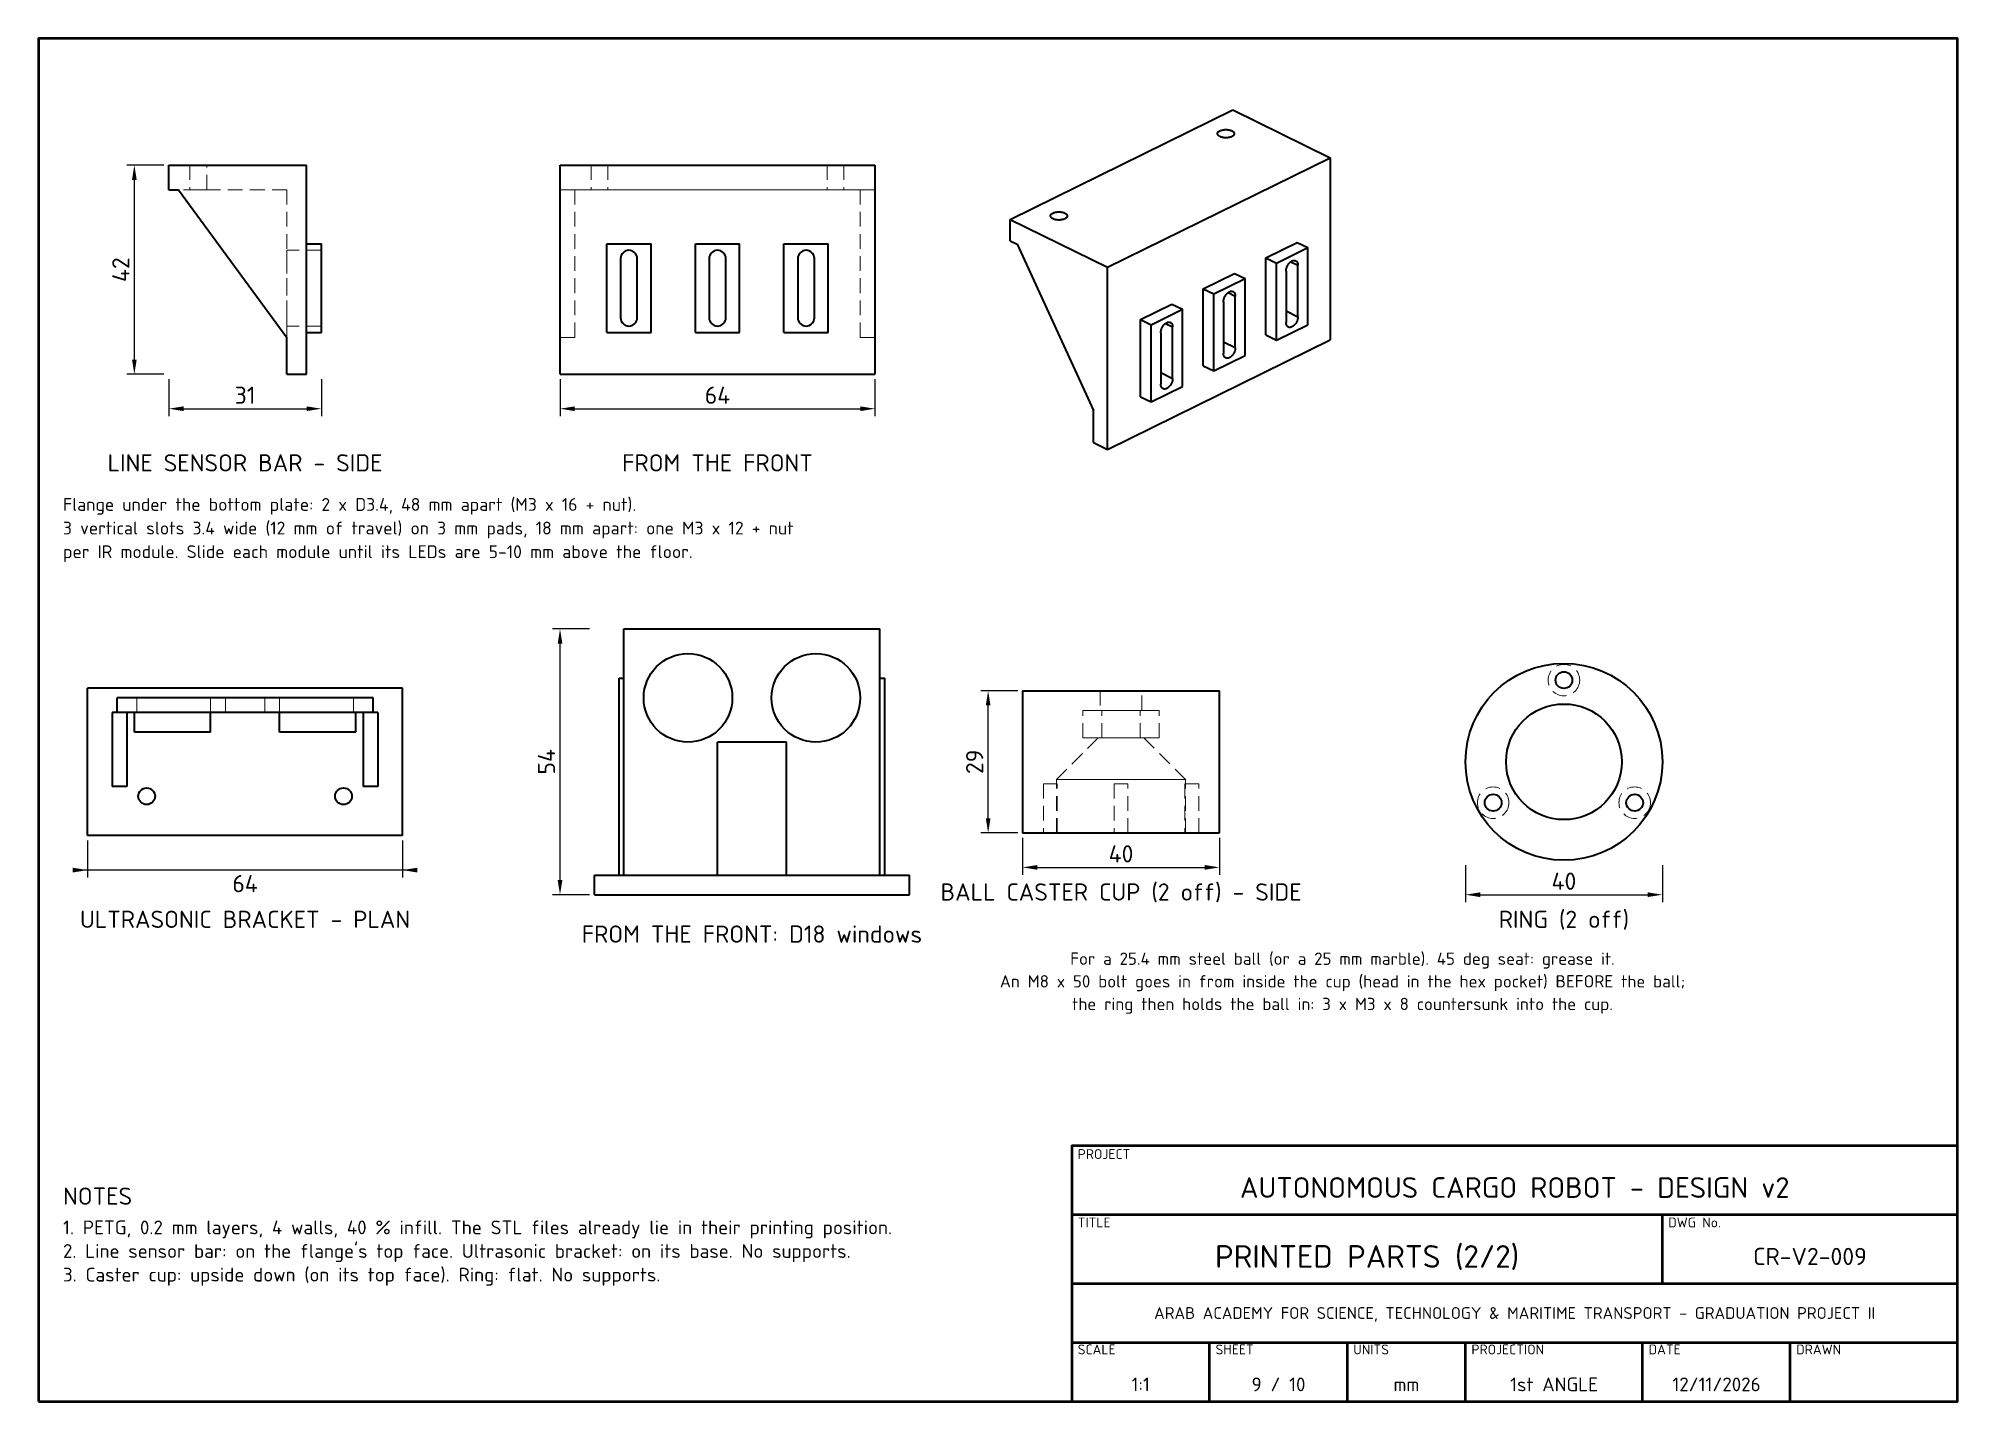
# Paper-space layout '09 PRINTED PARTS 2' of a CAD drawing. Header units: millimetres. Extents: x 20 to 410, y 10 to 287.
# The model-space entities are those that its viewports show. They can reach past a viewport. Long polylines and large blocks are cut down to what shows.
import ezdxf
from ezdxf.enums import TextEntityAlignment as Align

# ---------------------------------------------------------------- set-up
doc = ezdxf.new("R2010")
doc.units = ezdxf.units.MM
doc.linetypes.add('HIDDEN_ISO', pattern=[4.5, 3, -1.5])
for name, color, linetype, lineweight in [('2D-HIDDEN', 8, 'HIDDEN_ISO', 18), ('2D-VISIBLE', 7, 'Continuous', 35), ('DIMENSIONS', 4, 'Continuous', 18), ('TEXT', 7, 'Continuous', 25), ('TITLEBLOCK', 7, 'Continuous', 50)]:
    doc.layers.add(name, color=color, linetype=linetype, lineweight=lineweight)
doc.layers.add('VIEWPORTS', color=8, linetype='Continuous', lineweight=13, plot=False)
doc.styles.add('ISO', font='isocpeur.ttf')
doc.styles.add('OpenSansCondensed-Light', font='OpenSansCondensed-Light.ttf')
doc.dimstyles.new('EZDXF', dxfattribs={"dimtxt": 0.25, "dimasz": 0.175, "dimexe": 0.375, "dimexo": 0.125, "dimgap": 0.1, "dimtad": 1, "dimlfac": 100, "dimzin": 12, "dimdsep": 46, "dimtxsty": 'OpenSansCondensed-Light', "dimblk": 'ARCHTICK', "dimcen": 2.5, "dimazin": 3, "dimtfac": 0.5, "dimtmove": 2, "dimatfit": 3})

psp = doc.layouts.new('09 PRINTED PARTS 2')

# ---------------------------------------------------------------- texts
at = {"layer": 'TEXT', "style": 'ISO'}
for s, height, p in [('LINE SENSOR BAR - SIDE', 3.5, (62, 200.75)), ('FROM THE FRONT', 3.5, (158, 200.75)), ('BALL CASTER CUP (2 off) - SIDE', 3.5, (240, 113.55)), ('ULTRASONIC BRACKET - PLAN', 3.5, (62, 108)), ('RING (2 off)', 3.5, (330, 108)), ('FROM THE FRONT: D18 windows', 3.5, (165, 105)), ('For a 25.4 mm steel ball (or a 25 mm marble). 45 deg seat: grease it.', 2.5, (285, 100)), ('An M8 x 50 bolt goes in from inside the cup (head in the hex pocket) BEFORE the ball;', 2.5, (285, 95.4)), ('the ring then holds the ball in: 3 x M3 x 8 countersunk into the cup.', 2.5, (285, 90.8)), ('AUTONOMOUS CARGO ROBOT - DESIGN v2', 4.2, (320, 53.5)), ('PRINTED PARTS (2/2)', 4.6, (290, 39.5)), ('CR-V2-009', 3.5, (380, 39.5)), ('ARAB ACADEMY FOR SCIENCE, TECHNOLOGY & MARITIME TRANSPORT - GRADUATION PROJECT II', 2.4, (320, 28)), ('1:1', 2.8, (244, 13.5)), ('9 / 10', 2.8, (272, 13.5)), ('mm', 2.8, (298, 13.5)), ('1st ANGLE', 2.8, (328, 13.5)), ('12/11/2026', 2.8, (361, 13.5))]:
    psp.add_text(s, height=height, dxfattribs=at).set_placement(p, align=Align.MIDDLE_CENTER)
for s, height, p in [('Flange under the bottom plate: 2 x D3.4, 48 mm apart (M3 x 16 + nut).', 2.6, (25, 191)), ('3 vertical slots 3.4 wide (12 mm of travel) on 3 mm pads, 18 mm apart: one M3 x 12 + nut', 2.6, (25, 186.2)), ('per IR module. Slide each module until its LEDs are 5-10 mm above the floor.', 2.6, (25, 181.4)), ('PROJECT', 2, (231.2, 59.3)), ('NOTES', 3.5, (25, 50)), ('1. PETG, 0.2 mm layers, 4 walls, 40 % infill. The STL files already lie in their printing position.', 2.8, (25, 44)), ('TITLE', 2, (231.2, 45.4)), ('DWG No.', 2, (351.2, 45.4)), ("2. Line sensor bar: on the flange's top face. Ultrasonic bracket: on its base. No supports.", 2.8, (25, 39.2)), ('3. Caster cup: upside down (on its top face). Ring: flat. No supports.', 2.8, (25, 34.4)), ('SCALE', 2, (231.2, 19.6)), ('SHEET', 2, (259.2, 19.6)), ('UNITS', 2, (287.2, 19.6)), ('PROJECTION', 2, (311.2, 19.6)), ('DATE', 2, (347.2, 19.6)), ('DRAWN', 2, (377.2, 19.6))]:
    psp.add_text(s, height=height, dxfattribs=at).set_placement(p)

msp = doc.modelspace()

# ---------------------------------------------------------------- blocks, each defined once
blk = doc.blocks.new('_CLOSEDFILLED')
at = {"color": 0, "linetype": 'BYBLOCK'}
blk.add_solid([(-1, 0.16), (0, 0), (-1, -0.16)], dxfattribs=at)
blk = doc.blocks.new('*D45')
at = {"color": 4}
for p, q in [((11831.5, -1330.75), (11831.5, -1338.25)), ((11862.5, -1330.75), (11862.5, -1338.25)), ((11834.5, -1336.75), (11859.5, -1336.75))]:
    blk.add_line(p, q, dxfattribs=at)
at = {"layer": 'Defpoints'}
for p in [(11831.5, -1329.75), (11862.5, -1329.75), (11831.5, -1336.75)]:
    blk.add_point(p, dxfattribs=at)
at = {"layer": 'DIMENSIONS', "color": 4, "xscale": 3, "yscale": 3, "rotation": 180}
blk.add_blockref('_CLOSEDFILLED', (11831.5, -1336.75), dxfattribs=at)
at = {"layer": 'DIMENSIONS', "color": 4, "xscale": 3, "yscale": 3}
blk.add_blockref('_CLOSEDFILLED', (11862.5, -1336.75), dxfattribs=at)
at = {"layer": 'DIMENSIONS', "color": 7, "insert": (11847, -1334), "char_height": 3.5, "attachment_point": 5, "style": 'ISO'}
blk.add_mtext('31', dxfattribs=at)
blk = doc.blocks.new('*D46')
at = {"color": 4}
for p, q in [((11830.5, -1287.25), (11823, -1287.25)), ((11824.5, -1326.75), (11824.5, -1290.25)), ((11830.5, -1329.75), (11823, -1329.75))]:
    blk.add_line(p, q, dxfattribs=at)
at = {"layer": 'Defpoints'}
for p in [(11831.5, -1287.25), (11824.5, -1329.75), (11831.5, -1329.75)]:
    blk.add_point(p, dxfattribs=at)
at = {"layer": 'DIMENSIONS', "color": 4, "xscale": 3, "yscale": 3}
for p, rotation in [((11824.5, -1287.25), 90), ((11824.5, -1329.75), 270)]:
    blk.add_blockref('_CLOSEDFILLED', p, dxfattribs=dict(at, rotation=rotation))
at = {"layer": 'DIMENSIONS', "color": 7, "insert": (11821.75, -1308.5), "char_height": 3.5, "attachment_point": 5, "rotation": 90, "style": 'ISO'}
blk.add_mtext('42', dxfattribs=at)
blk = doc.blocks.new('*D47')
at = {"color": 4}
for p, q in [((11911, -1330.75), (11911, -1338.25)), ((11975, -1330.75), (11975, -1338.25)), ((11914, -1336.75), (11972, -1336.75))]:
    blk.add_line(p, q, dxfattribs=at)
at = {"layer": 'Defpoints'}
for p in [(11911, -1329.75), (11975, -1329.75), (11911, -1336.75)]:
    blk.add_point(p, dxfattribs=at)
at = {"layer": 'DIMENSIONS', "color": 4, "xscale": 3, "yscale": 3, "rotation": 180}
blk.add_blockref('_CLOSEDFILLED', (11911, -1336.75), dxfattribs=at)
at = {"layer": 'DIMENSIONS', "color": 4, "xscale": 3, "yscale": 3}
blk.add_blockref('_CLOSEDFILLED', (11975, -1336.75), dxfattribs=at)
at = {"layer": 'DIMENSIONS', "color": 7, "insert": (11943, -1334), "char_height": 3.5, "attachment_point": 5, "style": 'ISO'}
blk.add_mtext('64', dxfattribs=at)
blk = doc.blocks.new('*D48')
at = {"color": 4}
for p, q in [((11815, -1424.5), (11815, -1432)), ((11879, -1424.5), (11879, -1432)), ((11882, -1430.5), (11812, -1430.5))]:
    blk.add_line(p, q, dxfattribs=at)
at = {"layer": 'Defpoints'}
for p in [(11815, -1423.5), (11879, -1423.5), (11879, -1430.5)]:
    blk.add_point(p, dxfattribs=at)
at = {"layer": 'DIMENSIONS', "color": 4, "xscale": 3, "yscale": 3}
blk.add_blockref('_CLOSEDFILLED', (11815, -1430.5), dxfattribs=at)
at = {"layer": 'DIMENSIONS', "color": 4, "xscale": 3, "yscale": 3, "rotation": 180}
blk.add_blockref('_CLOSEDFILLED', (11879, -1430.5), dxfattribs=at)
at = {"layer": 'DIMENSIONS', "color": 7, "insert": (11847, -1433.25), "char_height": 3.5, "attachment_point": 5, "style": 'ISO'}
blk.add_mtext('64', dxfattribs=at)
blk = doc.blocks.new('*D49')
at = {"color": 4}
for p, q in [((11917, -1381.5), (11909.5, -1381.5)), ((11911, -1432.5), (11911, -1384.5)), ((11917, -1435.5), (11909.5, -1435.5))]:
    blk.add_line(p, q, dxfattribs=at)
at = {"layer": 'Defpoints'}
for p in [(11918, -1381.5), (11911, -1435.5), (11918, -1435.5)]:
    blk.add_point(p, dxfattribs=at)
at = {"layer": 'DIMENSIONS', "color": 4, "xscale": 3, "yscale": 3}
for p, rotation in [((11911, -1381.5), 90), ((11911, -1435.5), 270)]:
    blk.add_blockref('_CLOSEDFILLED', p, dxfattribs=dict(at, rotation=rotation))
at = {"layer": 'DIMENSIONS', "color": 7, "insert": (11908.25, -1408.5), "char_height": 3.5, "attachment_point": 5, "rotation": 90, "style": 'ISO'}
blk.add_mtext('54', dxfattribs=at)
blk = doc.blocks.new('*D50')
at = {"color": 4}
for p, q in [((12005, -1423.95), (12005, -1431.45)), ((12045, -1423.95), (12045, -1431.45)), ((12008, -1429.95), (12042, -1429.95))]:
    blk.add_line(p, q, dxfattribs=at)
at = {"layer": 'Defpoints'}
for p in [(12005, -1422.95), (12045, -1422.95), (12005, -1429.95)]:
    blk.add_point(p, dxfattribs=at)
at = {"layer": 'DIMENSIONS', "color": 4, "xscale": 3, "yscale": 3, "rotation": 180}
blk.add_blockref('_CLOSEDFILLED', (12005, -1429.95), dxfattribs=at)
at = {"layer": 'DIMENSIONS', "color": 4, "xscale": 3, "yscale": 3}
blk.add_blockref('_CLOSEDFILLED', (12045, -1429.95), dxfattribs=at)
at = {"layer": 'DIMENSIONS', "color": 7, "insert": (12025, -1427.2), "char_height": 3.5, "attachment_point": 5, "style": 'ISO'}
blk.add_mtext('40', dxfattribs=at)
blk = doc.blocks.new('*D51')
at = {"color": 4}
for p, q in [((12004, -1394.05), (11996.5, -1394.05)), ((11998, -1419.95), (11998, -1397.05)), ((12004, -1422.95), (11996.5, -1422.95))]:
    blk.add_line(p, q, dxfattribs=at)
at = {"layer": 'Defpoints'}
for p in [(12005, -1394.05), (11998, -1422.95), (12005, -1422.95)]:
    blk.add_point(p, dxfattribs=at)
at = {"layer": 'DIMENSIONS', "color": 4, "xscale": 3, "yscale": 3}
for p, rotation in [((11998, -1394.05), 90), ((11998, -1422.95), 270)]:
    blk.add_blockref('_CLOSEDFILLED', p, dxfattribs=dict(at, rotation=rotation))
at = {"layer": 'DIMENSIONS', "color": 7, "insert": (11995.25, -1408.5), "char_height": 3.5, "attachment_point": 5, "rotation": 90, "style": 'ISO'}
blk.add_mtext('29', dxfattribs=at)
blk = doc.blocks.new('*D52')
at = {"color": 4}
for p, q in [((12095, -1429.5), (12095, -1437)), ((12135, -1429.5), (12135, -1437)), ((12098, -1435.5), (12132, -1435.5))]:
    blk.add_line(p, q, dxfattribs=at)
at = {"layer": 'Defpoints'}
for p in [(12095, -1428.5), (12135, -1428.5), (12095, -1435.5)]:
    blk.add_point(p, dxfattribs=at)
at = {"layer": 'DIMENSIONS', "color": 4, "xscale": 3, "yscale": 3, "rotation": 180}
blk.add_blockref('_CLOSEDFILLED', (12095, -1435.5), dxfattribs=at)
at = {"layer": 'DIMENSIONS', "color": 4, "xscale": 3, "yscale": 3}
blk.add_blockref('_CLOSEDFILLED', (12135, -1435.5), dxfattribs=at)
at = {"layer": 'DIMENSIONS', "color": 7, "insert": (12115, -1432.75), "char_height": 3.5, "attachment_point": 5, "style": 'ISO'}
blk.add_mtext('40', dxfattribs=at)

# ---------------------------------------------------------------- dimensions: what is measured, and where the dimension line sits
at = {"layer": 'DIMENSIONS'}
for base, p1, p2, picture, middle in [((11824.5, -1329.7500001), (11831.4999999, -1329.7500001), (11831.4999999, -1287.2500001), '*D46', (11821.75, -1308.5000001)), ((11911, -1435.5), (11918, -1435.5), (11918, -1381.5), '*D49', (11908.25, -1408.5)), ((11998, -1422.95), (12005, -1422.95), (12005, -1394.05), '*D51', (11995.25, -1408.5))]:
    dim = msp.add_linear_dim(base=base, p1=p1, p2=p2, angle=90, dimstyle='EZDXF', override={"dimscale": 1, "dimtxt": 3.5, "dimasz": 3, "dimexe": 1.5, "dimexo": 1, "dimgap": 1, "dimtad": 1, "dimtih": 0, "dimtoh": 0, "dimdec": 0, "dimlfac": 1, "dimzin": 8, "dimdsep": 46, "dimpost": '', "dimtxsty": 'ISO', "dimtsz": 0, "dimdle": 0, "dimclrd": 4, "dimclre": 4, "dimclrt": 7}, dxfattribs=at)
    dim.commit()
    dim.dimension.update_dxf_attribs({"geometry": picture, "text_midpoint": middle})
for base, p1, p2, picture, middle in [((11831.5, -1336.75), (11831.5, -1329.75), (11862.5, -1329.75), '*D45', (11847, -1334)), ((11911, -1336.75), (11911, -1329.75), (11975, -1329.75), '*D47', (11943, -1334)), ((12005, -1429.95), (12005, -1422.95), (12045, -1422.95), '*D50', (12025, -1427.2)), ((11879, -1430.5), (11879, -1423.5), (11815, -1423.5), '*D48', (11847, -1433.25)), ((12095, -1435.5), (12095, -1428.5), (12135, -1428.5), '*D52', (12115, -1432.75))]:
    dim = msp.add_linear_dim(base=base, p1=p1, p2=p2, dimstyle='EZDXF', override={"dimscale": 1, "dimtxt": 3.5, "dimasz": 3, "dimexe": 1.5, "dimexo": 1, "dimgap": 1, "dimtad": 1, "dimtih": 0, "dimtoh": 0, "dimdec": 0, "dimlfac": 1, "dimzin": 8, "dimdsep": 46, "dimpost": '', "dimtxsty": 'ISO', "dimtsz": 0, "dimdle": 0, "dimclrd": 4, "dimclre": 4, "dimclrt": 7}, dxfattribs=at)
    dim.commit()
    dim.dimension.update_dxf_attribs({"geometry": picture, "text_midpoint": middle})

# ---------------------------------------------------------------- linework, layer by layer
at = {"layer": '2D-HIDDEN'}
for p, q in [((11831.5, -1292.25), (11831.5, -1287.25)), ((11831.5, -1287.25), (11859.5, -1287.25)), ((11835.8, -1287.25), (11835.8, -1292.25)), ((11835.8, -1287.25), (11835.8, -1292.25)), ((11839.2, -1292.25), (11839.2, -1287.25)), ((11839.2, -1292.25), (11839.2, -1287.25)), ((11859.5, -1287.25), (11859.5, -1329.75)), ((11911, -1292.25), (11911, -1287.25)), ((11911, -1287.25), (11975, -1287.25)), ((11917.3, -1287.25), (11917.3, -1292.25)), ((11920.7, -1287.25), (11920.7, -1292.25)), ((11965.3, -1287.25), (11965.3, -1292.25)), ((11968.7, -1287.25), (11968.7, -1292.25)), ((11975, -1292.25), (11975, -1287.25)), ((11831.5, -1292.25), (11833.5, -1292.25)), ((11833.5, -1292.25), (11855.5, -1322.25)), ((11855.5, -1292.25), (11833.5, -1292.25)), ((11855.5, -1292.25), (11833.5, -1292.25)), ((11833.5, -1292.25), (11855.5, -1322.25)), ((11855.5, -1322.25), (11855.5, -1292.25)), ((11855.5, -1322.25), (11855.5, -1292.25)), ((11911, -1292.25), (11975, -1292.25)), ((11911, -1292.25), (11911, -1322.25)), ((11911, -1292.25), (11914, -1292.25)), ((11914, -1292.25), (11972, -1292.25)), ((11914, -1322.25), (11914, -1292.25)), ((11914, -1292.25), (11914, -1322.25)), ((11972, -1292.25), (11975, -1292.25)), ((11972, -1322.25), (11972, -1292.25)), ((11972, -1292.25), (11972, -1322.25)), ((11975, -1292.25), (11975, -1322.25)), ((11862.5, -1304.55), (11855.5, -1304.55)), ((11862.5, -1304.55), (11855.5, -1304.55)), ((11862.5, -1304.55), (11855.5, -1304.55)), ((11855.5, -1306.25), (11855.5, -1318.25)), ((11855.5, -1318.25), (11855.5, -1306.25)), ((11855.5, -1306.25), (11855.5, -1318.25)), ((11855.5, -1318.25), (11855.5, -1306.25)), ((11855.5, -1306.25), (11855.5, -1318.25)), ((11855.5, -1318.25), (11855.5, -1306.25)), ((11859.5, -1321.25), (11859.5, -1303.25)), ((11859.5, -1321.25), (11859.5, -1303.25)), ((11859.5, -1321.25), (11859.5, -1303.25)), ((11859.5, -1321.25), (11859.5, -1303.25)), ((11859.5, -1321.25), (11859.5, -1303.25)), ((11859.5, -1321.25), (11859.5, -1303.25)), ((11859.5, -1303.25), (11862.5, -1303.25)), ((11859.5, -1303.25), (11862.5, -1303.25)), ((11859.5, -1303.25), (11862.5, -1303.25)), ((11859.5, -1303.25), (11862.5, -1303.25)), ((11859.5, -1303.25), (11862.5, -1303.25)), ((11862.5, -1321.25), (11862.5, -1303.25)), ((11862.5, -1321.25), (11862.5, -1303.25)), ((11862.5, -1321.25), (11862.5, -1303.25)), ((11862.5, -1321.25), (11862.5, -1303.25)), ((11862.5, -1321.25), (11862.5, -1303.25)), ((11862.5, -1306.25), (11862.5, -1318.25)), ((11862.5, -1318.25), (11862.5, -1306.25)), ((11862.5, -1306.25), (11862.5, -1318.25)), ((11862.5, -1318.25), (11862.5, -1306.25)), ((11862.5, -1306.25), (11862.5, -1318.25)), ((11862.5, -1318.25), (11862.5, -1306.25)), ((11920.5, -1321.25), (11920.5, -1303.25)), ((11920.5, -1303.25), (11929.5, -1303.25)), ((11923.3, -1306.25), (11923.3, -1318.25)), ((11926.7, -1318.25), (11926.7, -1306.25)), ((11929.5, -1321.25), (11929.5, -1303.25)), ((11938.5, -1321.25), (11938.5, -1303.25)), ((11938.5, -1303.25), (11947.5, -1303.25)), ((11941.3, -1306.25), (11941.3, -1318.25)), ((11944.7, -1318.25), (11944.7, -1306.25)), ((11947.5, -1321.25), (11947.5, -1303.25)), ((11956.5, -1321.25), (11956.5, -1303.25)), ((11956.5, -1303.25), (11965.5, -1303.25)), ((11959.3, -1306.25), (11959.3, -1318.25)), ((11962.7, -1318.25), (11962.7, -1306.25)), ((11965.5, -1321.25), (11965.5, -1303.25)), ((11862.5, -1319.95), (11855.5, -1319.95)), ((11862.5, -1319.95), (11855.5, -1319.95)), ((11862.5, -1319.95), (11855.5, -1319.95)), ((11859.5, -1321.25), (11862.5, -1321.25)), ((11859.5, -1321.25), (11862.5, -1321.25)), ((11859.5, -1321.25), (11862.5, -1321.25)), ((11859.5, -1321.25), (11862.5, -1321.25)), ((11859.5, -1321.25), (11862.5, -1321.25)), ((11920.5, -1321.25), (11929.5, -1321.25)), ((11938.5, -1321.25), (11947.5, -1321.25)), ((11956.5, -1321.25), (11965.5, -1321.25)), ((11855.5, -1329.75), (11855.5, -1322.25)), ((11911, -1329.75), (11911, -1322.25)), ((11911, -1322.25), (11914, -1322.25)), ((11972, -1322.25), (11975, -1322.25)), ((11975, -1329.75), (11975, -1322.25)), ((11855.5, -1329.75), (11859.5, -1329.75)), ((11911, -1329.75), (11975, -1329.75)), ((11815, -1423.5), (11815, -1393.5)), ((11879, -1393.5), (11815, -1393.5)), ((11840, -1395.5), (11821, -1395.5)), ((11821, -1398.5), (11821, -1395.5)), ((11825, -1398.5), (11825, -1395.5)), ((11840, -1398.5), (11840, -1395.5)), ((11840, -1395.5), (11854, -1395.5)), ((11840, -1398.5), (11840, -1395.5)), ((11843, -1395.5), (11843, -1398.5)), ((11851, -1398.5), (11851, -1395.5)), ((11873, -1395.5), (11854, -1395.5)), ((11854, -1398.5), (11854, -1395.5)), ((11854, -1398.5), (11854, -1395.5)), ((11869, -1395.5), (11869, -1398.5)), ((11873, -1398.5), (11873, -1395.5)), ((11879, -1423.5), (11879, -1393.5)), ((12020.75, -1394.05), (12020.75, -1398.05)), ((12029.25, -1398.05), (12029.25, -1394.05)), ((11821, -1398.5), (11820, -1398.5)), ((11820, -1413.5), (11820, -1398.5)), ((11823, -1398.5), (11821, -1398.5)), ((11840, -1398.5), (11823, -1398.5)), ((11823, -1413.5), (11823, -1398.5)), ((11840, -1398.5), (11824.5, -1398.5)), ((11840, -1398.5), (11824.5, -1398.5)), ((11824.5, -1402.5), (11824.5, -1398.5)), ((11840, -1398.5), (11854, -1398.5)), ((11840, -1402.5), (11840, -1398.5)), ((11871, -1398.5), (11854, -1398.5)), ((11854, -1402.5), (11854, -1398.5)), ((11869.5, -1398.5), (11854, -1398.5)), ((11869.5, -1398.5), (11854, -1398.5)), ((11869.5, -1402.5), (11869.5, -1398.5)), ((11871, -1413.5), (11871, -1398.5)), ((11873, -1398.5), (11871, -1398.5)), ((11874, -1398.5), (11873, -1398.5)), ((11874, -1413.5), (11874, -1398.5)), ((12021.13, -1398.05), (12017.26, -1398.05)), ((12017.26, -1398.05), (12021.13, -1398.05)), ((12017.26, -1403.65), (12017.26, -1398.05)), ((12028.87, -1398.05), (12021.13, -1398.05)), ((12021.13, -1398.05), (12028.87, -1398.05)), ((12021.13, -1403.65), (12021.13, -1398.05)), ((12021.13, -1403.65), (12021.13, -1398.05)), ((12032.74, -1398.05), (12028.87, -1398.05)), ((12028.87, -1398.05), (12032.74, -1398.05)), ((12028.87, -1403.65), (12028.87, -1398.05)), ((12028.87, -1403.65), (12028.87, -1398.05)), ((12032.74, -1403.65), (12032.74, -1398.05)), ((11840, -1402.5), (11824.5, -1402.5)), ((11869.5, -1402.5), (11854, -1402.5)), ((12020.34, -1403.65), (12011.9, -1412.09)), ((12021.13, -1403.65), (12017.26, -1403.65)), ((12017.26, -1403.65), (12021.13, -1403.65)), ((12028.87, -1403.65), (12021.13, -1403.65)), ((12021.13, -1403.65), (12028.87, -1403.65)), ((12032.74, -1403.65), (12028.87, -1403.65)), ((12028.87, -1403.65), (12032.74, -1403.65)), ((12038.1, -1412.09), (12029.66, -1403.65)), ((12009.22, -1412.95), (12009.22, -1422.95)), ((12011.9, -1422.95), (12011.9, -1412.09)), ((12012.02, -1422.95), (12012.02, -1412.95)), ((12023.6, -1412.95), (12023.6, -1422.95)), ((12026.4, -1422.95), (12026.4, -1412.95)), ((12037.98, -1412.95), (12037.98, -1422.95)), ((12038.1, -1422.95), (12038.1, -1412.09)), ((12040.78, -1422.95), (12040.78, -1412.95)), ((11879, -1423.5), (11815, -1423.5))]:
    msp.add_line(p, q, dxfattribs=at)
for points in [[(11839.2, -1287.25), (11839.09, -1287.25), (11838.99, -1287.25), (11838.88, -1287.25), (11838.77, -1287.25), (11838.67, -1287.25), (11838.56, -1287.25), (11838.46, -1287.25), (11838.35, -1287.25), (11838.24, -1287.25), (11838.14, -1287.25), (11838.03, -1287.25), (11837.92, -1287.25), (11837.82, -1287.25), (11837.71, -1287.25), (11837.61, -1287.25), (11837.5, -1287.25), (11837.39, -1287.25), (11837.29, -1287.25), (11837.18, -1287.25), (11837.07, -1287.25), (11836.97, -1287.25), (11836.86, -1287.25), (11836.76, -1287.25), (11836.65, -1287.25), (11836.54, -1287.25), (11836.44, -1287.25), (11836.33, -1287.25), (11836.22, -1287.25), (11836.12, -1287.25), (11836.01, -1287.25), (11835.91, -1287.25), (11835.8, -1287.25)], [(11835.8, -1287.25), (11835.91, -1287.25), (11836.01, -1287.25), (11836.12, -1287.25), (11836.22, -1287.25), (11836.33, -1287.25), (11836.44, -1287.25), (11836.54, -1287.25), (11836.65, -1287.25), (11836.76, -1287.25), (11836.86, -1287.25), (11836.97, -1287.25), (11837.07, -1287.25), (11837.18, -1287.25), (11837.29, -1287.25), (11837.39, -1287.25), (11837.5, -1287.25), (11837.61, -1287.25), (11837.71, -1287.25), (11837.82, -1287.25), (11837.92, -1287.25), (11838.03, -1287.25), (11838.14, -1287.25), (11838.24, -1287.25), (11838.35, -1287.25), (11838.46, -1287.25), (11838.56, -1287.25), (11838.67, -1287.25), (11838.77, -1287.25), (11838.88, -1287.25), (11838.99, -1287.25), (11839.09, -1287.25), (11839.2, -1287.25)], [(11839.2, -1287.25), (11839.09, -1287.25), (11838.99, -1287.25), (11838.88, -1287.25), (11838.77, -1287.25), (11838.67, -1287.25), (11838.56, -1287.25), (11838.46, -1287.25), (11838.35, -1287.25), (11838.24, -1287.25), (11838.14, -1287.25), (11838.03, -1287.25), (11837.92, -1287.25), (11837.82, -1287.25), (11837.71, -1287.25), (11837.61, -1287.25), (11837.5, -1287.25), (11837.39, -1287.25), (11837.29, -1287.25), (11837.18, -1287.25), (11837.07, -1287.25), (11836.97, -1287.25), (11836.86, -1287.25), (11836.76, -1287.25), (11836.65, -1287.25), (11836.54, -1287.25), (11836.44, -1287.25), (11836.33, -1287.25), (11836.22, -1287.25), (11836.12, -1287.25), (11836.01, -1287.25), (11835.91, -1287.25), (11835.8, -1287.25)], [(11835.8, -1287.25), (11835.91, -1287.25), (11836.01, -1287.25), (11836.12, -1287.25), (11836.22, -1287.25), (11836.33, -1287.25), (11836.44, -1287.25), (11836.54, -1287.25), (11836.65, -1287.25), (11836.76, -1287.25), (11836.86, -1287.25), (11836.97, -1287.25), (11837.07, -1287.25), (11837.18, -1287.25), (11837.29, -1287.25), (11837.39, -1287.25), (11837.5, -1287.25), (11837.61, -1287.25), (11837.71, -1287.25), (11837.82, -1287.25), (11837.92, -1287.25), (11838.03, -1287.25), (11838.14, -1287.25), (11838.24, -1287.25), (11838.35, -1287.25), (11838.46, -1287.25), (11838.56, -1287.25), (11838.67, -1287.25), (11838.77, -1287.25), (11838.88, -1287.25), (11838.99, -1287.25), (11839.09, -1287.25), (11839.2, -1287.25)], [(11919, -1287.25), (11918.95, -1287.25), (11918.89, -1287.25), (11918.84, -1287.25), (11918.79, -1287.25), (11918.73, -1287.25), (11918.68, -1287.25), (11918.63, -1287.25), (11918.57, -1287.25), (11918.52, -1287.25), (11918.47, -1287.25), (11918.42, -1287.25), (11918.36, -1287.25), (11918.31, -1287.25), (11918.26, -1287.25), (11918.2, -1287.25), (11918.15, -1287.25), (11918.1, -1287.25), (11918.04, -1287.25), (11917.99, -1287.25), (11917.94, -1287.25), (11917.88, -1287.25), (11917.83, -1287.25), (11917.78, -1287.25), (11917.72, -1287.25), (11917.67, -1287.25), (11917.62, -1287.25), (11917.57, -1287.25), (11917.51, -1287.25), (11917.46, -1287.25), (11917.41, -1287.25), (11917.35, -1287.25), (11917.3, -1287.25)], [(11917.3, -1287.25), (11917.41, -1287.25), (11917.51, -1287.25), (11917.62, -1287.25), (11917.72, -1287.25), (11917.83, -1287.25), (11917.94, -1287.25), (11918.04, -1287.25), (11918.15, -1287.25), (11918.26, -1287.25), (11918.36, -1287.25), (11918.47, -1287.25), (11918.57, -1287.25), (11918.68, -1287.25), (11918.79, -1287.25), (11918.89, -1287.25), (11919, -1287.25), (11919.11, -1287.25), (11919.21, -1287.25), (11919.32, -1287.25), (11919.42, -1287.25), (11919.53, -1287.25), (11919.64, -1287.25), (11919.74, -1287.25), (11919.85, -1287.25), (11919.96, -1287.25), (11920.06, -1287.25), (11920.17, -1287.25), (11920.27, -1287.25), (11920.38, -1287.25), (11920.49, -1287.25), (11920.59, -1287.25), (11920.7, -1287.25)], [(11920.7, -1287.25), (11920.65, -1287.25), (11920.59, -1287.25), (11920.54, -1287.25), (11920.49, -1287.25), (11920.43, -1287.25), (11920.38, -1287.25), (11920.33, -1287.25), (11920.27, -1287.25), (11920.22, -1287.25), (11920.17, -1287.25), (11920.12, -1287.25), (11920.06, -1287.25), (11920.01, -1287.25), (11919.96, -1287.25), (11919.9, -1287.25), (11919.85, -1287.25), (11919.8, -1287.25), (11919.74, -1287.25), (11919.69, -1287.25), (11919.64, -1287.25), (11919.58, -1287.25), (11919.53, -1287.25), (11919.48, -1287.25), (11919.42, -1287.25), (11919.37, -1287.25), (11919.32, -1287.25), (11919.27, -1287.25), (11919.21, -1287.25), (11919.16, -1287.25), (11919.11, -1287.25), (11919.05, -1287.25), (11919, -1287.25)], [(11967, -1287.25), (11966.95, -1287.25), (11966.89, -1287.25), (11966.84, -1287.25), (11966.79, -1287.25), (11966.73, -1287.25), (11966.68, -1287.25), (11966.63, -1287.25), (11966.57, -1287.25), (11966.52, -1287.25), (11966.47, -1287.25), (11966.42, -1287.25), (11966.36, -1287.25), (11966.31, -1287.25), (11966.26, -1287.25), (11966.2, -1287.25), (11966.15, -1287.25), (11966.1, -1287.25), (11966.04, -1287.25), (11965.99, -1287.25), (11965.94, -1287.25), (11965.88, -1287.25), (11965.83, -1287.25), (11965.78, -1287.25), (11965.72, -1287.25), (11965.67, -1287.25), (11965.62, -1287.25), (11965.57, -1287.25), (11965.51, -1287.25), (11965.46, -1287.25), (11965.41, -1287.25), (11965.35, -1287.25), (11965.3, -1287.25)], [(11965.3, -1287.25), (11965.41, -1287.25), (11965.51, -1287.25), (11965.62, -1287.25), (11965.72, -1287.25), (11965.83, -1287.25), (11965.94, -1287.25), (11966.04, -1287.25), (11966.15, -1287.25), (11966.26, -1287.25), (11966.36, -1287.25), (11966.47, -1287.25), (11966.57, -1287.25), (11966.68, -1287.25), (11966.79, -1287.25), (11966.89, -1287.25), (11967, -1287.25), (11967.11, -1287.25), (11967.21, -1287.25), (11967.32, -1287.25), (11967.42, -1287.25), (11967.53, -1287.25), (11967.64, -1287.25), (11967.74, -1287.25), (11967.85, -1287.25), (11967.96, -1287.25), (11968.06, -1287.25), (11968.17, -1287.25), (11968.27, -1287.25), (11968.38, -1287.25), (11968.49, -1287.25), (11968.59, -1287.25), (11968.7, -1287.25)], [(11968.7, -1287.25), (11968.65, -1287.25), (11968.59, -1287.25), (11968.54, -1287.25), (11968.49, -1287.25), (11968.43, -1287.25), (11968.38, -1287.25), (11968.33, -1287.25), (11968.27, -1287.25), (11968.22, -1287.25), (11968.17, -1287.25), (11968.12, -1287.25), (11968.06, -1287.25), (11968.01, -1287.25), (11967.96, -1287.25), (11967.9, -1287.25), (11967.85, -1287.25), (11967.8, -1287.25), (11967.74, -1287.25), (11967.69, -1287.25), (11967.64, -1287.25), (11967.58, -1287.25), (11967.53, -1287.25), (11967.48, -1287.25), (11967.42, -1287.25), (11967.37, -1287.25), (11967.32, -1287.25), (11967.27, -1287.25), (11967.21, -1287.25), (11967.16, -1287.25), (11967.11, -1287.25), (11967.05, -1287.25), (11967, -1287.25)], [(11839.2, -1292.25), (11839.09, -1292.25), (11838.99, -1292.25), (11838.88, -1292.25), (11838.77, -1292.25), (11838.67, -1292.25), (11838.56, -1292.25), (11838.46, -1292.25), (11838.35, -1292.25), (11838.24, -1292.25), (11838.14, -1292.25), (11838.03, -1292.25), (11837.92, -1292.25), (11837.82, -1292.25), (11837.71, -1292.25), (11837.61, -1292.25), (11837.5, -1292.25), (11837.39, -1292.25), (11837.29, -1292.25), (11837.18, -1292.25), (11837.07, -1292.25), (11836.97, -1292.25), (11836.86, -1292.25), (11836.76, -1292.25), (11836.65, -1292.25), (11836.54, -1292.25), (11836.44, -1292.25), (11836.33, -1292.25), (11836.22, -1292.25), (11836.12, -1292.25), (11836.01, -1292.25), (11835.91, -1292.25), (11835.8, -1292.25)], [(11835.8, -1292.25), (11835.91, -1292.25), (11836.01, -1292.25), (11836.12, -1292.25), (11836.22, -1292.25), (11836.33, -1292.25), (11836.44, -1292.25), (11836.54, -1292.25), (11836.65, -1292.25), (11836.76, -1292.25), (11836.86, -1292.25), (11836.97, -1292.25), (11837.07, -1292.25), (11837.18, -1292.25), (11837.29, -1292.25), (11837.39, -1292.25), (11837.5, -1292.25), (11837.61, -1292.25), (11837.71, -1292.25), (11837.82, -1292.25), (11837.92, -1292.25), (11838.03, -1292.25), (11838.14, -1292.25), (11838.24, -1292.25), (11838.35, -1292.25), (11838.46, -1292.25), (11838.56, -1292.25), (11838.67, -1292.25), (11838.77, -1292.25), (11838.88, -1292.25), (11838.99, -1292.25), (11839.09, -1292.25), (11839.2, -1292.25)], [(11839.2, -1292.25), (11839.09, -1292.25), (11838.99, -1292.25), (11838.88, -1292.25), (11838.77, -1292.25), (11838.67, -1292.25), (11838.56, -1292.25), (11838.46, -1292.25), (11838.35, -1292.25), (11838.24, -1292.25), (11838.14, -1292.25), (11838.03, -1292.25), (11837.92, -1292.25), (11837.82, -1292.25), (11837.71, -1292.25), (11837.61, -1292.25), (11837.5, -1292.25), (11837.39, -1292.25), (11837.29, -1292.25), (11837.18, -1292.25), (11837.07, -1292.25), (11836.97, -1292.25), (11836.86, -1292.25), (11836.76, -1292.25), (11836.65, -1292.25), (11836.54, -1292.25), (11836.44, -1292.25), (11836.33, -1292.25), (11836.22, -1292.25), (11836.12, -1292.25), (11836.01, -1292.25), (11835.91, -1292.25), (11835.8, -1292.25)], [(11835.8, -1292.25), (11835.91, -1292.25), (11836.01, -1292.25), (11836.12, -1292.25), (11836.22, -1292.25), (11836.33, -1292.25), (11836.44, -1292.25), (11836.54, -1292.25), (11836.65, -1292.25), (11836.76, -1292.25), (11836.86, -1292.25), (11836.97, -1292.25), (11837.07, -1292.25), (11837.18, -1292.25), (11837.29, -1292.25), (11837.39, -1292.25), (11837.5, -1292.25), (11837.61, -1292.25), (11837.71, -1292.25), (11837.82, -1292.25), (11837.92, -1292.25), (11838.03, -1292.25), (11838.14, -1292.25), (11838.24, -1292.25), (11838.35, -1292.25), (11838.46, -1292.25), (11838.56, -1292.25), (11838.67, -1292.25), (11838.77, -1292.25), (11838.88, -1292.25), (11838.99, -1292.25), (11839.09, -1292.25), (11839.2, -1292.25)], [(11919, -1292.25), (11918.95, -1292.25), (11918.89, -1292.25), (11918.84, -1292.25), (11918.79, -1292.25), (11918.73, -1292.25), (11918.68, -1292.25), (11918.63, -1292.25), (11918.57, -1292.25), (11918.52, -1292.25), (11918.47, -1292.25), (11918.42, -1292.25), (11918.36, -1292.25), (11918.31, -1292.25), (11918.26, -1292.25), (11918.2, -1292.25), (11918.15, -1292.25), (11918.1, -1292.25), (11918.04, -1292.25), (11917.99, -1292.25), (11917.94, -1292.25), (11917.88, -1292.25), (11917.83, -1292.25), (11917.78, -1292.25), (11917.72, -1292.25), (11917.67, -1292.25), (11917.62, -1292.25), (11917.57, -1292.25), (11917.51, -1292.25), (11917.46, -1292.25), (11917.41, -1292.25), (11917.35, -1292.25), (11917.3, -1292.25)], [(11917.3, -1292.25), (11917.41, -1292.25), (11917.51, -1292.25), (11917.62, -1292.25), (11917.72, -1292.25), (11917.83, -1292.25), (11917.94, -1292.25), (11918.04, -1292.25), (11918.15, -1292.25), (11918.26, -1292.25), (11918.36, -1292.25), (11918.47, -1292.25), (11918.57, -1292.25), (11918.68, -1292.25), (11918.79, -1292.25), (11918.89, -1292.25), (11919, -1292.25), (11919.11, -1292.25), (11919.21, -1292.25), (11919.32, -1292.25), (11919.42, -1292.25), (11919.53, -1292.25), (11919.64, -1292.25), (11919.74, -1292.25), (11919.85, -1292.25), (11919.96, -1292.25), (11920.06, -1292.25), (11920.17, -1292.25), (11920.27, -1292.25), (11920.38, -1292.25), (11920.49, -1292.25), (11920.59, -1292.25), (11920.7, -1292.25)], [(11920.7, -1292.25), (11920.65, -1292.25), (11920.59, -1292.25), (11920.54, -1292.25), (11920.49, -1292.25), (11920.43, -1292.25), (11920.38, -1292.25), (11920.33, -1292.25), (11920.27, -1292.25), (11920.22, -1292.25), (11920.17, -1292.25), (11920.12, -1292.25), (11920.06, -1292.25), (11920.01, -1292.25), (11919.96, -1292.25), (11919.9, -1292.25), (11919.85, -1292.25), (11919.8, -1292.25), (11919.74, -1292.25), (11919.69, -1292.25), (11919.64, -1292.25), (11919.58, -1292.25), (11919.53, -1292.25), (11919.48, -1292.25), (11919.42, -1292.25), (11919.37, -1292.25), (11919.32, -1292.25), (11919.27, -1292.25), (11919.21, -1292.25), (11919.16, -1292.25), (11919.11, -1292.25), (11919.05, -1292.25), (11919, -1292.25)], [(11967, -1292.25), (11966.95, -1292.25), (11966.89, -1292.25), (11966.84, -1292.25), (11966.79, -1292.25), (11966.73, -1292.25), (11966.68, -1292.25), (11966.63, -1292.25), (11966.57, -1292.25), (11966.52, -1292.25), (11966.47, -1292.25), (11966.42, -1292.25), (11966.36, -1292.25), (11966.31, -1292.25), (11966.26, -1292.25), (11966.2, -1292.25), (11966.15, -1292.25), (11966.1, -1292.25), (11966.04, -1292.25), (11965.99, -1292.25), (11965.94, -1292.25), (11965.88, -1292.25), (11965.83, -1292.25), (11965.78, -1292.25), (11965.72, -1292.25), (11965.67, -1292.25), (11965.62, -1292.25), (11965.57, -1292.25), (11965.51, -1292.25), (11965.46, -1292.25), (11965.41, -1292.25), (11965.35, -1292.25), (11965.3, -1292.25)], [(11965.3, -1292.25), (11965.41, -1292.25), (11965.51, -1292.25), (11965.62, -1292.25), (11965.72, -1292.25), (11965.83, -1292.25), (11965.94, -1292.25), (11966.04, -1292.25), (11966.15, -1292.25), (11966.26, -1292.25), (11966.36, -1292.25), (11966.47, -1292.25), (11966.57, -1292.25), (11966.68, -1292.25), (11966.79, -1292.25), (11966.89, -1292.25), (11967, -1292.25), (11967.11, -1292.25), (11967.21, -1292.25), (11967.32, -1292.25), (11967.42, -1292.25), (11967.53, -1292.25), (11967.64, -1292.25), (11967.74, -1292.25), (11967.85, -1292.25), (11967.96, -1292.25), (11968.06, -1292.25), (11968.17, -1292.25), (11968.27, -1292.25), (11968.38, -1292.25), (11968.49, -1292.25), (11968.59, -1292.25), (11968.7, -1292.25)], [(11968.7, -1292.25), (11968.65, -1292.25), (11968.59, -1292.25), (11968.54, -1292.25), (11968.49, -1292.25), (11968.43, -1292.25), (11968.38, -1292.25), (11968.33, -1292.25), (11968.27, -1292.25), (11968.22, -1292.25), (11968.17, -1292.25), (11968.12, -1292.25), (11968.06, -1292.25), (11968.01, -1292.25), (11967.96, -1292.25), (11967.9, -1292.25), (11967.85, -1292.25), (11967.8, -1292.25), (11967.74, -1292.25), (11967.69, -1292.25), (11967.64, -1292.25), (11967.58, -1292.25), (11967.53, -1292.25), (11967.48, -1292.25), (11967.42, -1292.25), (11967.37, -1292.25), (11967.32, -1292.25), (11967.27, -1292.25), (11967.21, -1292.25), (11967.16, -1292.25), (11967.11, -1292.25), (11967.05, -1292.25), (11967, -1292.25)], [(11855.5, -1306.25), (11855.5, -1306.2), (11855.5, -1306.14), (11855.5, -1306.09), (11855.5, -1306.04), (11855.5, -1305.98), (11855.5, -1305.93), (11855.5, -1305.88), (11855.5, -1305.83), (11855.5, -1305.77), (11855.5, -1305.72), (11855.5, -1305.67), (11855.5, -1305.61), (11855.5, -1305.56), (11855.5, -1305.51), (11855.5, -1305.45), (11855.5, -1305.4), (11855.5, -1305.35), (11855.5, -1305.29), (11855.5, -1305.24), (11855.5, -1305.19), (11855.5, -1305.13), (11855.5, -1305.08), (11855.5, -1305.03), (11855.5, -1304.98), (11855.5, -1304.92), (11855.5, -1304.87), (11855.5, -1304.82), (11855.5, -1304.76), (11855.5, -1304.71), (11855.5, -1304.66), (11855.5, -1304.6), (11855.5, -1304.55)], [(11855.5, -1304.55), (11855.5, -1304.6), (11855.5, -1304.66), (11855.5, -1304.71), (11855.5, -1304.76), (11855.5, -1304.82), (11855.5, -1304.87), (11855.5, -1304.92), (11855.5, -1304.98), (11855.5, -1305.03), (11855.5, -1305.08), (11855.5, -1305.13), (11855.5, -1305.19), (11855.5, -1305.24), (11855.5, -1305.29), (11855.5, -1305.35), (11855.5, -1305.4), (11855.5, -1305.45), (11855.5, -1305.51), (11855.5, -1305.56), (11855.5, -1305.61), (11855.5, -1305.67), (11855.5, -1305.72), (11855.5, -1305.77), (11855.5, -1305.83), (11855.5, -1305.88), (11855.5, -1305.93), (11855.5, -1305.98), (11855.5, -1306.04), (11855.5, -1306.09), (11855.5, -1306.14), (11855.5, -1306.2), (11855.5, -1306.25)], [(11855.5, -1306.25), (11855.5, -1306.2), (11855.5, -1306.14), (11855.5, -1306.09), (11855.5, -1306.04), (11855.5, -1305.98), (11855.5, -1305.93), (11855.5, -1305.88), (11855.5, -1305.83), (11855.5, -1305.77), (11855.5, -1305.72), (11855.5, -1305.67), (11855.5, -1305.61), (11855.5, -1305.56), (11855.5, -1305.51), (11855.5, -1305.45), (11855.5, -1305.4), (11855.5, -1305.35), (11855.5, -1305.29), (11855.5, -1305.24), (11855.5, -1305.19), (11855.5, -1305.13), (11855.5, -1305.08), (11855.5, -1305.03), (11855.5, -1304.98), (11855.5, -1304.92), (11855.5, -1304.87), (11855.5, -1304.82), (11855.5, -1304.76), (11855.5, -1304.71), (11855.5, -1304.66), (11855.5, -1304.6), (11855.5, -1304.55)], [(11855.5, -1304.55), (11855.5, -1304.6), (11855.5, -1304.66), (11855.5, -1304.71), (11855.5, -1304.76), (11855.5, -1304.82), (11855.5, -1304.87), (11855.5, -1304.92), (11855.5, -1304.98), (11855.5, -1305.03), (11855.5, -1305.08), (11855.5, -1305.13), (11855.5, -1305.19), (11855.5, -1305.24), (11855.5, -1305.29), (11855.5, -1305.35), (11855.5, -1305.4), (11855.5, -1305.45), (11855.5, -1305.51), (11855.5, -1305.56), (11855.5, -1305.61), (11855.5, -1305.67), (11855.5, -1305.72), (11855.5, -1305.77), (11855.5, -1305.83), (11855.5, -1305.88), (11855.5, -1305.93), (11855.5, -1305.98), (11855.5, -1306.04), (11855.5, -1306.09), (11855.5, -1306.14), (11855.5, -1306.2), (11855.5, -1306.25)], [(11855.5, -1306.25), (11855.5, -1306.2), (11855.5, -1306.14), (11855.5, -1306.09), (11855.5, -1306.04), (11855.5, -1305.98), (11855.5, -1305.93), (11855.5, -1305.88), (11855.5, -1305.83), (11855.5, -1305.77), (11855.5, -1305.72), (11855.5, -1305.67), (11855.5, -1305.61), (11855.5, -1305.56), (11855.5, -1305.51), (11855.5, -1305.45), (11855.5, -1305.4), (11855.5, -1305.35), (11855.5, -1305.29), (11855.5, -1305.24), (11855.5, -1305.19), (11855.5, -1305.13), (11855.5, -1305.08), (11855.5, -1305.03), (11855.5, -1304.98), (11855.5, -1304.92), (11855.5, -1304.87), (11855.5, -1304.82), (11855.5, -1304.76), (11855.5, -1304.71), (11855.5, -1304.66), (11855.5, -1304.6), (11855.5, -1304.55)], [(11855.5, -1304.55), (11855.5, -1304.6), (11855.5, -1304.66), (11855.5, -1304.71), (11855.5, -1304.76), (11855.5, -1304.82), (11855.5, -1304.87), (11855.5, -1304.92), (11855.5, -1304.98), (11855.5, -1305.03), (11855.5, -1305.08), (11855.5, -1305.13), (11855.5, -1305.19), (11855.5, -1305.24), (11855.5, -1305.29), (11855.5, -1305.35), (11855.5, -1305.4), (11855.5, -1305.45), (11855.5, -1305.51), (11855.5, -1305.56), (11855.5, -1305.61), (11855.5, -1305.67), (11855.5, -1305.72), (11855.5, -1305.77), (11855.5, -1305.83), (11855.5, -1305.88), (11855.5, -1305.93), (11855.5, -1305.98), (11855.5, -1306.04), (11855.5, -1306.09), (11855.5, -1306.14), (11855.5, -1306.2), (11855.5, -1306.25)], [(11862.5, -1306.25), (11862.5, -1306.2), (11862.5, -1306.14), (11862.5, -1306.09), (11862.5, -1306.04), (11862.5, -1305.98), (11862.5, -1305.93), (11862.5, -1305.88), (11862.5, -1305.83), (11862.5, -1305.77), (11862.5, -1305.72), (11862.5, -1305.67), (11862.5, -1305.61), (11862.5, -1305.56), (11862.5, -1305.51), (11862.5, -1305.45), (11862.5, -1305.4), (11862.5, -1305.35), (11862.5, -1305.29), (11862.5, -1305.24), (11862.5, -1305.19), (11862.5, -1305.13), (11862.5, -1305.08), (11862.5, -1305.03), (11862.5, -1304.98), (11862.5, -1304.92), (11862.5, -1304.87), (11862.5, -1304.82), (11862.5, -1304.76), (11862.5, -1304.71), (11862.5, -1304.66), (11862.5, -1304.6), (11862.5, -1304.55)], [(11862.5, -1304.55), (11862.5, -1304.6), (11862.5, -1304.66), (11862.5, -1304.71), (11862.5, -1304.76), (11862.5, -1304.82), (11862.5, -1304.87), (11862.5, -1304.92), (11862.5, -1304.98), (11862.5, -1305.03), (11862.5, -1305.08), (11862.5, -1305.13), (11862.5, -1305.19), (11862.5, -1305.24), (11862.5, -1305.29), (11862.5, -1305.35), (11862.5, -1305.4), (11862.5, -1305.45), (11862.5, -1305.51), (11862.5, -1305.56), (11862.5, -1305.61), (11862.5, -1305.67), (11862.5, -1305.72), (11862.5, -1305.77), (11862.5, -1305.83), (11862.5, -1305.88), (11862.5, -1305.93), (11862.5, -1305.98), (11862.5, -1306.04), (11862.5, -1306.09), (11862.5, -1306.14), (11862.5, -1306.2), (11862.5, -1306.25)], [(11862.5, -1306.25), (11862.5, -1306.2), (11862.5, -1306.14), (11862.5, -1306.09), (11862.5, -1306.04), (11862.5, -1305.98), (11862.5, -1305.93), (11862.5, -1305.88), (11862.5, -1305.83), (11862.5, -1305.77), (11862.5, -1305.72), (11862.5, -1305.67), (11862.5, -1305.61), (11862.5, -1305.56), (11862.5, -1305.51), (11862.5, -1305.45), (11862.5, -1305.4), (11862.5, -1305.35), (11862.5, -1305.29), (11862.5, -1305.24), (11862.5, -1305.19), (11862.5, -1305.13), (11862.5, -1305.08), (11862.5, -1305.03), (11862.5, -1304.98), (11862.5, -1304.92), (11862.5, -1304.87), (11862.5, -1304.82), (11862.5, -1304.76), (11862.5, -1304.71), (11862.5, -1304.66), (11862.5, -1304.6), (11862.5, -1304.55)], [(11862.5, -1304.55), (11862.5, -1304.6), (11862.5, -1304.66), (11862.5, -1304.71), (11862.5, -1304.76), (11862.5, -1304.82), (11862.5, -1304.87), (11862.5, -1304.92), (11862.5, -1304.98), (11862.5, -1305.03), (11862.5, -1305.08), (11862.5, -1305.13), (11862.5, -1305.19), (11862.5, -1305.24), (11862.5, -1305.29), (11862.5, -1305.35), (11862.5, -1305.4), (11862.5, -1305.45), (11862.5, -1305.51), (11862.5, -1305.56), (11862.5, -1305.61), (11862.5, -1305.67), (11862.5, -1305.72), (11862.5, -1305.77), (11862.5, -1305.83), (11862.5, -1305.88), (11862.5, -1305.93), (11862.5, -1305.98), (11862.5, -1306.04), (11862.5, -1306.09), (11862.5, -1306.14), (11862.5, -1306.2), (11862.5, -1306.25)], [(11862.5, -1306.25), (11862.5, -1306.2), (11862.5, -1306.14), (11862.5, -1306.09), (11862.5, -1306.04), (11862.5, -1305.98), (11862.5, -1305.93), (11862.5, -1305.88), (11862.5, -1305.83), (11862.5, -1305.77), (11862.5, -1305.72), (11862.5, -1305.67), (11862.5, -1305.61), (11862.5, -1305.56), (11862.5, -1305.51), (11862.5, -1305.45), (11862.5, -1305.4), (11862.5, -1305.35), (11862.5, -1305.29), (11862.5, -1305.24), (11862.5, -1305.19), (11862.5, -1305.13), (11862.5, -1305.08), (11862.5, -1305.03), (11862.5, -1304.98), (11862.5, -1304.92), (11862.5, -1304.87), (11862.5, -1304.82), (11862.5, -1304.76), (11862.5, -1304.71), (11862.5, -1304.66), (11862.5, -1304.6), (11862.5, -1304.55)], [(11862.5, -1304.55), (11862.5, -1304.6), (11862.5, -1304.66), (11862.5, -1304.71), (11862.5, -1304.76), (11862.5, -1304.82), (11862.5, -1304.87), (11862.5, -1304.92), (11862.5, -1304.98), (11862.5, -1305.03), (11862.5, -1305.08), (11862.5, -1305.13), (11862.5, -1305.19), (11862.5, -1305.24), (11862.5, -1305.29), (11862.5, -1305.35), (11862.5, -1305.4), (11862.5, -1305.45), (11862.5, -1305.51), (11862.5, -1305.56), (11862.5, -1305.61), (11862.5, -1305.67), (11862.5, -1305.72), (11862.5, -1305.77), (11862.5, -1305.83), (11862.5, -1305.88), (11862.5, -1305.93), (11862.5, -1305.98), (11862.5, -1306.04), (11862.5, -1306.09), (11862.5, -1306.14), (11862.5, -1306.2), (11862.5, -1306.25)], [(11855.5, -1318.25), (11855.5, -1318.3), (11855.5, -1318.36), (11855.5, -1318.41), (11855.5, -1318.46), (11855.5, -1318.52), (11855.5, -1318.57), (11855.5, -1318.62), (11855.5, -1318.68), (11855.5, -1318.73), (11855.5, -1318.78), (11855.5, -1318.83), (11855.5, -1318.89), (11855.5, -1318.94), (11855.5, -1318.99), (11855.5, -1319.05), (11855.5, -1319.1), (11855.5, -1319.15), (11855.5, -1319.21), (11855.5, -1319.26), (11855.5, -1319.31), (11855.5, -1319.37), (11855.5, -1319.42), (11855.5, -1319.47), (11855.5, -1319.53), (11855.5, -1319.58), (11855.5, -1319.63), (11855.5, -1319.68), (11855.5, -1319.74), (11855.5, -1319.79), (11855.5, -1319.84), (11855.5, -1319.9), (11855.5, -1319.95)], [(11855.5, -1319.95), (11855.5, -1319.9), (11855.5, -1319.84), (11855.5, -1319.79), (11855.5, -1319.74), (11855.5, -1319.68), (11855.5, -1319.63), (11855.5, -1319.58), (11855.5, -1319.53), (11855.5, -1319.47), (11855.5, -1319.42), (11855.5, -1319.37), (11855.5, -1319.31), (11855.5, -1319.26), (11855.5, -1319.21), (11855.5, -1319.15), (11855.5, -1319.1), (11855.5, -1319.05), (11855.5, -1318.99), (11855.5, -1318.94), (11855.5, -1318.89), (11855.5, -1318.83), (11855.5, -1318.78), (11855.5, -1318.73), (11855.5, -1318.68), (11855.5, -1318.62), (11855.5, -1318.57), (11855.5, -1318.52), (11855.5, -1318.46), (11855.5, -1318.41), (11855.5, -1318.36), (11855.5, -1318.3), (11855.5, -1318.25)], [(11855.5, -1318.25), (11855.5, -1318.3), (11855.5, -1318.36), (11855.5, -1318.41), (11855.5, -1318.46), (11855.5, -1318.52), (11855.5, -1318.57), (11855.5, -1318.62), (11855.5, -1318.68), (11855.5, -1318.73), (11855.5, -1318.78), (11855.5, -1318.83), (11855.5, -1318.89), (11855.5, -1318.94), (11855.5, -1318.99), (11855.5, -1319.05), (11855.5, -1319.1), (11855.5, -1319.15), (11855.5, -1319.21), (11855.5, -1319.26), (11855.5, -1319.31), (11855.5, -1319.37), (11855.5, -1319.42), (11855.5, -1319.47), (11855.5, -1319.53), (11855.5, -1319.58), (11855.5, -1319.63), (11855.5, -1319.68), (11855.5, -1319.74), (11855.5, -1319.79), (11855.5, -1319.84), (11855.5, -1319.9), (11855.5, -1319.95)], [(11855.5, -1319.95), (11855.5, -1319.9), (11855.5, -1319.84), (11855.5, -1319.79), (11855.5, -1319.74), (11855.5, -1319.68), (11855.5, -1319.63), (11855.5, -1319.58), (11855.5, -1319.53), (11855.5, -1319.47), (11855.5, -1319.42), (11855.5, -1319.37), (11855.5, -1319.31), (11855.5, -1319.26), (11855.5, -1319.21), (11855.5, -1319.15), (11855.5, -1319.1), (11855.5, -1319.05), (11855.5, -1318.99), (11855.5, -1318.94), (11855.5, -1318.89), (11855.5, -1318.83), (11855.5, -1318.78), (11855.5, -1318.73), (11855.5, -1318.68), (11855.5, -1318.62), (11855.5, -1318.57), (11855.5, -1318.52), (11855.5, -1318.46), (11855.5, -1318.41), (11855.5, -1318.36), (11855.5, -1318.3), (11855.5, -1318.25)], [(11855.5, -1318.25), (11855.5, -1318.3), (11855.5, -1318.36), (11855.5, -1318.41), (11855.5, -1318.46), (11855.5, -1318.52), (11855.5, -1318.57), (11855.5, -1318.62), (11855.5, -1318.68), (11855.5, -1318.73), (11855.5, -1318.78), (11855.5, -1318.83), (11855.5, -1318.89), (11855.5, -1318.94), (11855.5, -1318.99), (11855.5, -1319.05), (11855.5, -1319.1), (11855.5, -1319.15), (11855.5, -1319.21), (11855.5, -1319.26), (11855.5, -1319.31), (11855.5, -1319.37), (11855.5, -1319.42), (11855.5, -1319.47), (11855.5, -1319.53), (11855.5, -1319.58), (11855.5, -1319.63), (11855.5, -1319.68), (11855.5, -1319.74), (11855.5, -1319.79), (11855.5, -1319.84), (11855.5, -1319.9), (11855.5, -1319.95)], [(11855.5, -1319.95), (11855.5, -1319.9), (11855.5, -1319.84), (11855.5, -1319.79), (11855.5, -1319.74), (11855.5, -1319.68), (11855.5, -1319.63), (11855.5, -1319.58), (11855.5, -1319.53), (11855.5, -1319.47), (11855.5, -1319.42), (11855.5, -1319.37), (11855.5, -1319.31), (11855.5, -1319.26), (11855.5, -1319.21), (11855.5, -1319.15), (11855.5, -1319.1), (11855.5, -1319.05), (11855.5, -1318.99), (11855.5, -1318.94), (11855.5, -1318.89), (11855.5, -1318.83), (11855.5, -1318.78), (11855.5, -1318.73), (11855.5, -1318.68), (11855.5, -1318.62), (11855.5, -1318.57), (11855.5, -1318.52), (11855.5, -1318.46), (11855.5, -1318.41), (11855.5, -1318.36), (11855.5, -1318.3), (11855.5, -1318.25)], [(11862.5, -1318.25), (11862.5, -1318.3), (11862.5, -1318.36), (11862.5, -1318.41), (11862.5, -1318.46), (11862.5, -1318.52), (11862.5, -1318.57), (11862.5, -1318.62), (11862.5, -1318.68), (11862.5, -1318.73), (11862.5, -1318.78), (11862.5, -1318.83), (11862.5, -1318.89), (11862.5, -1318.94), (11862.5, -1318.99), (11862.5, -1319.05), (11862.5, -1319.1), (11862.5, -1319.15), (11862.5, -1319.21), (11862.5, -1319.26), (11862.5, -1319.31), (11862.5, -1319.37), (11862.5, -1319.42), (11862.5, -1319.47), (11862.5, -1319.53), (11862.5, -1319.58), (11862.5, -1319.63), (11862.5, -1319.68), (11862.5, -1319.74), (11862.5, -1319.79), (11862.5, -1319.84), (11862.5, -1319.9), (11862.5, -1319.95)], [(11862.5, -1319.95), (11862.5, -1319.9), (11862.5, -1319.84), (11862.5, -1319.79), (11862.5, -1319.74), (11862.5, -1319.68), (11862.5, -1319.63), (11862.5, -1319.58), (11862.5, -1319.53), (11862.5, -1319.47), (11862.5, -1319.42), (11862.5, -1319.37), (11862.5, -1319.31), (11862.5, -1319.26), (11862.5, -1319.21), (11862.5, -1319.15), (11862.5, -1319.1), (11862.5, -1319.05), (11862.5, -1318.99), (11862.5, -1318.94), (11862.5, -1318.89), (11862.5, -1318.83), (11862.5, -1318.78), (11862.5, -1318.73), (11862.5, -1318.68), (11862.5, -1318.62), (11862.5, -1318.57), (11862.5, -1318.52), (11862.5, -1318.46), (11862.5, -1318.41), (11862.5, -1318.36), (11862.5, -1318.3), (11862.5, -1318.25)], [(11862.5, -1318.25), (11862.5, -1318.3), (11862.5, -1318.36), (11862.5, -1318.41), (11862.5, -1318.46), (11862.5, -1318.52), (11862.5, -1318.57), (11862.5, -1318.62), (11862.5, -1318.68), (11862.5, -1318.73), (11862.5, -1318.78), (11862.5, -1318.83), (11862.5, -1318.89), (11862.5, -1318.94), (11862.5, -1318.99), (11862.5, -1319.05), (11862.5, -1319.1), (11862.5, -1319.15), (11862.5, -1319.21), (11862.5, -1319.26), (11862.5, -1319.31), (11862.5, -1319.37), (11862.5, -1319.42), (11862.5, -1319.47), (11862.5, -1319.53), (11862.5, -1319.58), (11862.5, -1319.63), (11862.5, -1319.68), (11862.5, -1319.74), (11862.5, -1319.79), (11862.5, -1319.84), (11862.5, -1319.9), (11862.5, -1319.95)], [(11862.5, -1319.95), (11862.5, -1319.9), (11862.5, -1319.84), (11862.5, -1319.79), (11862.5, -1319.74), (11862.5, -1319.68), (11862.5, -1319.63), (11862.5, -1319.58), (11862.5, -1319.53), (11862.5, -1319.47), (11862.5, -1319.42), (11862.5, -1319.37), (11862.5, -1319.31), (11862.5, -1319.26), (11862.5, -1319.21), (11862.5, -1319.15), (11862.5, -1319.1), (11862.5, -1319.05), (11862.5, -1318.99), (11862.5, -1318.94), (11862.5, -1318.89), (11862.5, -1318.83), (11862.5, -1318.78), (11862.5, -1318.73), (11862.5, -1318.68), (11862.5, -1318.62), (11862.5, -1318.57), (11862.5, -1318.52), (11862.5, -1318.46), (11862.5, -1318.41), (11862.5, -1318.36), (11862.5, -1318.3), (11862.5, -1318.25)], [(11862.5, -1318.25), (11862.5, -1318.3), (11862.5, -1318.36), (11862.5, -1318.41), (11862.5, -1318.46), (11862.5, -1318.52), (11862.5, -1318.57), (11862.5, -1318.62), (11862.5, -1318.68), (11862.5, -1318.73), (11862.5, -1318.78), (11862.5, -1318.83), (11862.5, -1318.89), (11862.5, -1318.94), (11862.5, -1318.99), (11862.5, -1319.05), (11862.5, -1319.1), (11862.5, -1319.15), (11862.5, -1319.21), (11862.5, -1319.26), (11862.5, -1319.31), (11862.5, -1319.37), (11862.5, -1319.42), (11862.5, -1319.47), (11862.5, -1319.53), (11862.5, -1319.58), (11862.5, -1319.63), (11862.5, -1319.68), (11862.5, -1319.74), (11862.5, -1319.79), (11862.5, -1319.84), (11862.5, -1319.9), (11862.5, -1319.95)], [(11862.5, -1319.95), (11862.5, -1319.9), (11862.5, -1319.84), (11862.5, -1319.79), (11862.5, -1319.74), (11862.5, -1319.68), (11862.5, -1319.63), (11862.5, -1319.58), (11862.5, -1319.53), (11862.5, -1319.47), (11862.5, -1319.42), (11862.5, -1319.37), (11862.5, -1319.31), (11862.5, -1319.26), (11862.5, -1319.21), (11862.5, -1319.15), (11862.5, -1319.1), (11862.5, -1319.05), (11862.5, -1318.99), (11862.5, -1318.94), (11862.5, -1318.89), (11862.5, -1318.83), (11862.5, -1318.78), (11862.5, -1318.73), (11862.5, -1318.68), (11862.5, -1318.62), (11862.5, -1318.57), (11862.5, -1318.52), (11862.5, -1318.46), (11862.5, -1318.41), (11862.5, -1318.36), (11862.5, -1318.3), (11862.5, -1318.25)], [(11825, -1395.5), (11825.56, -1395.5), (11826.12, -1395.5), (11826.69, -1395.5), (11827.25, -1395.5), (11827.81, -1395.5), (11828.38, -1395.5), (11828.94, -1395.5), (11829.5, -1395.5), (11830.06, -1395.5), (11830.62, -1395.5), (11831.19, -1395.5), (11831.75, -1395.5), (11832.31, -1395.5), (11832.88, -1395.5), (11833.44, -1395.5), (11834, -1395.5), (11834.56, -1395.5), (11835.12, -1395.5), (11835.69, -1395.5), (11836.25, -1395.5), (11836.81, -1395.5), (11837.38, -1395.5), (11837.94, -1395.5), (11838.5, -1395.5), (11839.06, -1395.5), (11839.62, -1395.5), (11840.19, -1395.5), (11840.75, -1395.5), (11841.31, -1395.5), (11841.88, -1395.5), (11842.44, -1395.5), (11843, -1395.5)], [(11843, -1395.5), (11842.44, -1395.5), (11841.88, -1395.5), (11841.31, -1395.5), (11840.75, -1395.5), (11840.19, -1395.5), (11839.62, -1395.5), (11839.06, -1395.5), (11838.5, -1395.5), (11837.94, -1395.5), (11837.38, -1395.5), (11836.81, -1395.5), (11836.25, -1395.5), (11835.69, -1395.5), (11835.12, -1395.5), (11834.56, -1395.5), (11834, -1395.5), (11833.44, -1395.5), (11832.88, -1395.5), (11832.31, -1395.5), (11831.75, -1395.5), (11831.19, -1395.5), (11830.62, -1395.5), (11830.06, -1395.5), (11829.5, -1395.5), (11828.94, -1395.5), (11828.38, -1395.5), (11827.81, -1395.5), (11827.25, -1395.5), (11826.69, -1395.5), (11826.12, -1395.5), (11825.56, -1395.5), (11825, -1395.5)], [(11851, -1395.5), (11851.56, -1395.5), (11852.12, -1395.5), (11852.69, -1395.5), (11853.25, -1395.5), (11853.81, -1395.5), (11854.38, -1395.5), (11854.94, -1395.5), (11855.5, -1395.5), (11856.06, -1395.5), (11856.62, -1395.5), (11857.19, -1395.5), (11857.75, -1395.5), (11858.31, -1395.5), (11858.88, -1395.5), (11859.44, -1395.5), (11860, -1395.5), (11860.56, -1395.5), (11861.12, -1395.5), (11861.69, -1395.5), (11862.25, -1395.5), (11862.81, -1395.5), (11863.38, -1395.5), (11863.94, -1395.5), (11864.5, -1395.5), (11865.06, -1395.5), (11865.62, -1395.5), (11866.19, -1395.5), (11866.75, -1395.5), (11867.31, -1395.5), (11867.88, -1395.5), (11868.44, -1395.5), (11869, -1395.5)], [(11869, -1395.5), (11868.44, -1395.5), (11867.88, -1395.5), (11867.31, -1395.5), (11866.75, -1395.5), (11866.19, -1395.5), (11865.62, -1395.5), (11865.06, -1395.5), (11864.5, -1395.5), (11863.94, -1395.5), (11863.38, -1395.5), (11862.81, -1395.5), (11862.25, -1395.5), (11861.69, -1395.5), (11861.12, -1395.5), (11860.56, -1395.5), (11860, -1395.5), (11859.44, -1395.5), (11858.88, -1395.5), (11858.31, -1395.5), (11857.75, -1395.5), (11857.19, -1395.5), (11856.62, -1395.5), (11856.06, -1395.5), (11855.5, -1395.5), (11854.94, -1395.5), (11854.38, -1395.5), (11853.81, -1395.5), (11853.25, -1395.5), (11852.69, -1395.5), (11852.12, -1395.5), (11851.56, -1395.5), (11851, -1395.5)], [(12045, -1394.05), (12043.75, -1394.05), (12042.5, -1394.05), (12041.25, -1394.05), (12040, -1394.05), (12038.75, -1394.05), (12037.5, -1394.05), (12036.25, -1394.05), (12035, -1394.05), (12033.75, -1394.05), (12032.5, -1394.05), (12031.25, -1394.05), (12030, -1394.05), (12028.75, -1394.05), (12027.5, -1394.05), (12026.25, -1394.05), (12025, -1394.05), (12023.75, -1394.05), (12022.5, -1394.05), (12021.25, -1394.05), (12020, -1394.05), (12018.75, -1394.05), (12017.5, -1394.05), (12016.25, -1394.05), (12015, -1394.05), (12013.75, -1394.05), (12012.5, -1394.05), (12011.25, -1394.05), (12010, -1394.05), (12008.75, -1394.05), (12007.5, -1394.05), (12006.25, -1394.05), (12005, -1394.05)], [(12029.25, -1394.05), (12028.98, -1394.05), (12028.72, -1394.05), (12028.45, -1394.05), (12028.19, -1394.05), (12027.92, -1394.05), (12027.66, -1394.05), (12027.39, -1394.05), (12027.12, -1394.05), (12026.86, -1394.05), (12026.59, -1394.05), (12026.33, -1394.05), (12026.06, -1394.05), (12025.8, -1394.05), (12025.53, -1394.05), (12025.27, -1394.05), (12025, -1394.05), (12024.73, -1394.05), (12024.47, -1394.05), (12024.2, -1394.05), (12023.94, -1394.05), (12023.67, -1394.05), (12023.41, -1394.05), (12023.14, -1394.05), (12022.88, -1394.05), (12022.61, -1394.05), (12022.34, -1394.05), (12022.08, -1394.05), (12021.81, -1394.05), (12021.55, -1394.05), (12021.28, -1394.05), (12021.02, -1394.05), (12020.75, -1394.05)], [(12020.75, -1394.05), (12021.02, -1394.05), (12021.28, -1394.05), (12021.55, -1394.05), (12021.81, -1394.05), (12022.08, -1394.05), (12022.34, -1394.05), (12022.61, -1394.05), (12022.88, -1394.05), (12023.14, -1394.05), (12023.41, -1394.05), (12023.67, -1394.05), (12023.94, -1394.05), (12024.2, -1394.05), (12024.47, -1394.05), (12024.73, -1394.05), (12025, -1394.05), (12025.27, -1394.05), (12025.53, -1394.05), (12025.8, -1394.05), (12026.06, -1394.05), (12026.33, -1394.05), (12026.59, -1394.05), (12026.86, -1394.05), (12027.12, -1394.05), (12027.39, -1394.05), (12027.66, -1394.05), (12027.92, -1394.05), (12028.19, -1394.05), (12028.45, -1394.05), (12028.72, -1394.05), (12028.98, -1394.05), (12029.25, -1394.05)], [(11825, -1398.5), (11825.56, -1398.5), (11826.12, -1398.5), (11826.69, -1398.5), (11827.25, -1398.5), (11827.81, -1398.5), (11828.38, -1398.5), (11828.94, -1398.5), (11829.5, -1398.5), (11830.06, -1398.5), (11830.62, -1398.5), (11831.19, -1398.5), (11831.75, -1398.5), (11832.31, -1398.5), (11832.88, -1398.5), (11833.44, -1398.5), (11834, -1398.5), (11834.56, -1398.5), (11835.12, -1398.5), (11835.69, -1398.5), (11836.25, -1398.5), (11836.81, -1398.5), (11837.38, -1398.5), (11837.94, -1398.5), (11838.5, -1398.5), (11839.06, -1398.5), (11839.62, -1398.5), (11840.19, -1398.5), (11840.75, -1398.5), (11841.31, -1398.5), (11841.88, -1398.5), (11842.44, -1398.5), (11843, -1398.5)], [(11843, -1398.5), (11842.44, -1398.5), (11841.88, -1398.5), (11841.31, -1398.5), (11840.75, -1398.5), (11840.19, -1398.5), (11839.62, -1398.5), (11839.06, -1398.5), (11838.5, -1398.5), (11837.94, -1398.5), (11837.38, -1398.5), (11836.81, -1398.5), (11836.25, -1398.5), (11835.69, -1398.5), (11835.12, -1398.5), (11834.56, -1398.5), (11834, -1398.5), (11833.44, -1398.5), (11832.88, -1398.5), (11832.31, -1398.5), (11831.75, -1398.5), (11831.19, -1398.5), (11830.62, -1398.5), (11830.06, -1398.5), (11829.5, -1398.5), (11828.94, -1398.5), (11828.38, -1398.5), (11827.81, -1398.5), (11827.25, -1398.5), (11826.69, -1398.5), (11826.12, -1398.5), (11825.56, -1398.5), (11825, -1398.5)], [(11851, -1398.5), (11851.56, -1398.5), (11852.12, -1398.5), (11852.69, -1398.5), (11853.25, -1398.5), (11853.81, -1398.5), (11854.38, -1398.5), (11854.94, -1398.5), (11855.5, -1398.5), (11856.06, -1398.5), (11856.62, -1398.5), (11857.19, -1398.5), (11857.75, -1398.5), (11858.31, -1398.5), (11858.88, -1398.5), (11859.44, -1398.5), (11860, -1398.5), (11860.56, -1398.5), (11861.12, -1398.5), (11861.69, -1398.5), (11862.25, -1398.5), (11862.81, -1398.5), (11863.38, -1398.5), (11863.94, -1398.5), (11864.5, -1398.5), (11865.06, -1398.5), (11865.62, -1398.5), (11866.19, -1398.5), (11866.75, -1398.5), (11867.31, -1398.5), (11867.88, -1398.5), (11868.44, -1398.5), (11869, -1398.5)], [(11869, -1398.5), (11868.44, -1398.5), (11867.88, -1398.5), (11867.31, -1398.5), (11866.75, -1398.5), (11866.19, -1398.5), (11865.62, -1398.5), (11865.06, -1398.5), (11864.5, -1398.5), (11863.94, -1398.5), (11863.38, -1398.5), (11862.81, -1398.5), (11862.25, -1398.5), (11861.69, -1398.5), (11861.12, -1398.5), (11860.56, -1398.5), (11860, -1398.5), (11859.44, -1398.5), (11858.88, -1398.5), (11858.31, -1398.5), (11857.75, -1398.5), (11857.19, -1398.5), (11856.62, -1398.5), (11856.06, -1398.5), (11855.5, -1398.5), (11854.94, -1398.5), (11854.38, -1398.5), (11853.81, -1398.5), (11853.25, -1398.5), (11852.69, -1398.5), (11852.12, -1398.5), (11851.56, -1398.5), (11851, -1398.5)], [(12029.25, -1398.05), (12028.98, -1398.05), (12028.72, -1398.05), (12028.45, -1398.05), (12028.19, -1398.05), (12027.92, -1398.05), (12027.66, -1398.05), (12027.39, -1398.05), (12027.12, -1398.05), (12026.86, -1398.05), (12026.59, -1398.05), (12026.33, -1398.05), (12026.06, -1398.05), (12025.8, -1398.05), (12025.53, -1398.05), (12025.27, -1398.05), (12025, -1398.05), (12024.73, -1398.05), (12024.47, -1398.05), (12024.2, -1398.05), (12023.94, -1398.05), (12023.67, -1398.05), (12023.41, -1398.05), (12023.14, -1398.05), (12022.88, -1398.05), (12022.61, -1398.05), (12022.34, -1398.05), (12022.08, -1398.05), (12021.81, -1398.05), (12021.55, -1398.05), (12021.28, -1398.05), (12021.02, -1398.05), (12020.75, -1398.05)], [(12020.75, -1398.05), (12021.02, -1398.05), (12021.28, -1398.05), (12021.55, -1398.05), (12021.81, -1398.05), (12022.08, -1398.05), (12022.34, -1398.05), (12022.61, -1398.05), (12022.88, -1398.05), (12023.14, -1398.05), (12023.41, -1398.05), (12023.67, -1398.05), (12023.94, -1398.05), (12024.2, -1398.05), (12024.47, -1398.05), (12024.73, -1398.05), (12025, -1398.05), (12025.27, -1398.05), (12025.53, -1398.05), (12025.8, -1398.05), (12026.06, -1398.05), (12026.33, -1398.05), (12026.59, -1398.05), (12026.86, -1398.05), (12027.12, -1398.05), (12027.39, -1398.05), (12027.66, -1398.05), (12027.92, -1398.05), (12028.19, -1398.05), (12028.45, -1398.05), (12028.72, -1398.05), (12028.98, -1398.05), (12029.25, -1398.05)], [(12029.66, -1403.65), (12029.37, -1403.65), (12029.08, -1403.65), (12028.79, -1403.65), (12028.5, -1403.65), (12028.2, -1403.65), (12027.91, -1403.65), (12027.62, -1403.65), (12027.33, -1403.65), (12027.04, -1403.65), (12026.75, -1403.65), (12026.46, -1403.65), (12026.17, -1403.65), (12025.87, -1403.65), (12025.58, -1403.65), (12025.29, -1403.65), (12025, -1403.65), (12024.71, -1403.65), (12024.42, -1403.65), (12024.13, -1403.65), (12023.83, -1403.65), (12023.54, -1403.65), (12023.25, -1403.65), (12022.96, -1403.65), (12022.67, -1403.65), (12022.38, -1403.65), (12022.09, -1403.65), (12021.8, -1403.65), (12021.5, -1403.65), (12021.21, -1403.65), (12020.92, -1403.65), (12020.63, -1403.65), (12020.34, -1403.65)], [(12020.34, -1403.65), (12020.63, -1403.65), (12020.92, -1403.65), (12021.21, -1403.65), (12021.5, -1403.65), (12021.8, -1403.65), (12022.09, -1403.65), (12022.38, -1403.65), (12022.67, -1403.65), (12022.96, -1403.65), (12023.25, -1403.65), (12023.54, -1403.65), (12023.83, -1403.65), (12024.13, -1403.65), (12024.42, -1403.65), (12024.71, -1403.65), (12025, -1403.65), (12025.29, -1403.65), (12025.58, -1403.65), (12025.87, -1403.65), (12026.17, -1403.65), (12026.46, -1403.65), (12026.75, -1403.65), (12027.04, -1403.65), (12027.33, -1403.65), (12027.62, -1403.65), (12027.91, -1403.65), (12028.2, -1403.65), (12028.5, -1403.65), (12028.79, -1403.65), (12029.08, -1403.65), (12029.37, -1403.65), (12029.66, -1403.65)], [(12012.02, -1412.95), (12011.94, -1412.95), (12011.85, -1412.95), (12011.76, -1412.95), (12011.67, -1412.95), (12011.59, -1412.95), (12011.5, -1412.95), (12011.41, -1412.95), (12011.32, -1412.95), (12011.24, -1412.95), (12011.15, -1412.95), (12011.06, -1412.95), (12010.97, -1412.95), (12010.89, -1412.95), (12010.8, -1412.95), (12010.71, -1412.95), (12010.62, -1412.95), (12010.54, -1412.95), (12010.45, -1412.95), (12010.36, -1412.95), (12010.27, -1412.95), (12010.19, -1412.95), (12010.1, -1412.95), (12010.01, -1412.95), (12009.92, -1412.95), (12009.84, -1412.95), (12009.75, -1412.95), (12009.66, -1412.95), (12009.57, -1412.95), (12009.49, -1412.95), (12009.4, -1412.95), (12009.31, -1412.95), (12009.22, -1412.95)], [(12009.22, -1412.95), (12009.31, -1412.95), (12009.4, -1412.95), (12009.49, -1412.95), (12009.57, -1412.95), (12009.66, -1412.95), (12009.75, -1412.95), (12009.84, -1412.95), (12009.92, -1412.95), (12010.01, -1412.95), (12010.1, -1412.95), (12010.19, -1412.95), (12010.27, -1412.95), (12010.36, -1412.95), (12010.45, -1412.95), (12010.54, -1412.95), (12010.62, -1412.95), (12010.71, -1412.95), (12010.8, -1412.95), (12010.89, -1412.95), (12010.97, -1412.95), (12011.06, -1412.95), (12011.15, -1412.95), (12011.24, -1412.95), (12011.32, -1412.95), (12011.41, -1412.95), (12011.5, -1412.95), (12011.59, -1412.95), (12011.67, -1412.95), (12011.76, -1412.95), (12011.85, -1412.95), (12011.94, -1412.95), (12012.02, -1412.95)], [(12038.1, -1412.09), (12037.28, -1412.09), (12036.46, -1412.09), (12035.64, -1412.09), (12034.83, -1412.09), (12034.01, -1412.09), (12033.19, -1412.09), (12032.37, -1412.09), (12031.55, -1412.09), (12030.73, -1412.09), (12029.91, -1412.09), (12029.09, -1412.09), (12028.27, -1412.09), (12027.46, -1412.09), (12026.64, -1412.09), (12025.82, -1412.09), (12025, -1412.09), (12024.18, -1412.09), (12023.36, -1412.09), (12022.54, -1412.09), (12021.73, -1412.09), (12020.91, -1412.09), (12020.09, -1412.09), (12019.27, -1412.09), (12018.45, -1412.09), (12017.63, -1412.09), (12016.81, -1412.09), (12015.99, -1412.09), (12015.17, -1412.09), (12014.36, -1412.09), (12013.54, -1412.09), (12012.72, -1412.09), (12011.9, -1412.09)], [(12011.9, -1412.09), (12012.72, -1412.09), (12013.54, -1412.09), (12014.36, -1412.09), (12015.17, -1412.09), (12015.99, -1412.09), (12016.81, -1412.09), (12017.63, -1412.09), (12018.45, -1412.09), (12019.27, -1412.09), (12020.09, -1412.09), (12020.91, -1412.09), (12021.73, -1412.09), (12022.54, -1412.09), (12023.36, -1412.09), (12024.18, -1412.09), (12025, -1412.09), (12025.82, -1412.09), (12026.64, -1412.09), (12027.46, -1412.09), (12028.27, -1412.09), (12029.09, -1412.09), (12029.91, -1412.09), (12030.73, -1412.09), (12031.55, -1412.09), (12032.37, -1412.09), (12033.19, -1412.09), (12034.01, -1412.09), (12034.83, -1412.09), (12035.64, -1412.09), (12036.46, -1412.09), (12037.28, -1412.09), (12038.1, -1412.09)], [(12026.4, -1412.95), (12026.31, -1412.95), (12026.23, -1412.95), (12026.14, -1412.95), (12026.05, -1412.95), (12025.96, -1412.95), (12025.88, -1412.95), (12025.79, -1412.95), (12025.7, -1412.95), (12025.61, -1412.95), (12025.52, -1412.95), (12025.44, -1412.95), (12025.35, -1412.95), (12025.26, -1412.95), (12025.17, -1412.95), (12025.09, -1412.95), (12025, -1412.95), (12024.91, -1412.95), (12024.83, -1412.95), (12024.74, -1412.95), (12024.65, -1412.95), (12024.56, -1412.95), (12024.48, -1412.95), (12024.39, -1412.95), (12024.3, -1412.95), (12024.21, -1412.95), (12024.12, -1412.95), (12024.04, -1412.95), (12023.95, -1412.95), (12023.86, -1412.95), (12023.77, -1412.95), (12023.69, -1412.95), (12023.6, -1412.95)], [(12023.6, -1412.95), (12023.69, -1412.95), (12023.77, -1412.95), (12023.86, -1412.95), (12023.95, -1412.95), (12024.04, -1412.95), (12024.12, -1412.95), (12024.21, -1412.95), (12024.3, -1412.95), (12024.39, -1412.95), (12024.48, -1412.95), (12024.56, -1412.95), (12024.65, -1412.95), (12024.74, -1412.95), (12024.83, -1412.95), (12024.91, -1412.95), (12025, -1412.95), (12025.09, -1412.95), (12025.17, -1412.95), (12025.26, -1412.95), (12025.35, -1412.95), (12025.44, -1412.95), (12025.52, -1412.95), (12025.61, -1412.95), (12025.7, -1412.95), (12025.79, -1412.95), (12025.88, -1412.95), (12025.96, -1412.95), (12026.05, -1412.95), (12026.14, -1412.95), (12026.23, -1412.95), (12026.31, -1412.95), (12026.4, -1412.95)], [(12040.78, -1412.95), (12040.69, -1412.95), (12040.6, -1412.95), (12040.51, -1412.95), (12040.43, -1412.95), (12040.34, -1412.95), (12040.25, -1412.95), (12040.16, -1412.95), (12040.08, -1412.95), (12039.99, -1412.95), (12039.9, -1412.95), (12039.81, -1412.95), (12039.73, -1412.95), (12039.64, -1412.95), (12039.55, -1412.95), (12039.46, -1412.95), (12039.38, -1412.95), (12039.29, -1412.95), (12039.2, -1412.95), (12039.11, -1412.95), (12039.03, -1412.95), (12038.94, -1412.95), (12038.85, -1412.95), (12038.76, -1412.95), (12038.68, -1412.95), (12038.59, -1412.95), (12038.5, -1412.95), (12038.41, -1412.95), (12038.33, -1412.95), (12038.24, -1412.95), (12038.15, -1412.95), (12038.06, -1412.95), (12037.98, -1412.95)], [(12037.98, -1412.95), (12038.06, -1412.95), (12038.15, -1412.95), (12038.24, -1412.95), (12038.33, -1412.95), (12038.41, -1412.95), (12038.5, -1412.95), (12038.59, -1412.95), (12038.68, -1412.95), (12038.76, -1412.95), (12038.85, -1412.95), (12038.94, -1412.95), (12039.03, -1412.95), (12039.11, -1412.95), (12039.2, -1412.95), (12039.29, -1412.95), (12039.38, -1412.95), (12039.46, -1412.95), (12039.55, -1412.95), (12039.64, -1412.95), (12039.73, -1412.95), (12039.81, -1412.95), (12039.9, -1412.95), (12039.99, -1412.95), (12040.08, -1412.95), (12040.16, -1412.95), (12040.25, -1412.95), (12040.34, -1412.95), (12040.43, -1412.95), (12040.51, -1412.95), (12040.6, -1412.95), (12040.69, -1412.95), (12040.78, -1412.95)], [(12045, -1422.95), (12043.75, -1422.95), (12042.5, -1422.95), (12041.25, -1422.95), (12040, -1422.95), (12038.75, -1422.95), (12037.5, -1422.95), (12036.25, -1422.95), (12035, -1422.95), (12033.75, -1422.95), (12032.5, -1422.95), (12031.25, -1422.95), (12030, -1422.95), (12028.75, -1422.95), (12027.5, -1422.95), (12026.25, -1422.95), (12025, -1422.95), (12023.75, -1422.95), (12022.5, -1422.95), (12021.25, -1422.95), (12020, -1422.95), (12018.75, -1422.95), (12017.5, -1422.95), (12016.25, -1422.95), (12015, -1422.95), (12013.75, -1422.95), (12012.5, -1422.95), (12011.25, -1422.95), (12010, -1422.95), (12008.75, -1422.95), (12007.5, -1422.95), (12006.25, -1422.95), (12005, -1422.95)], [(12012.02, -1422.95), (12011.94, -1422.95), (12011.85, -1422.95), (12011.76, -1422.95), (12011.67, -1422.95), (12011.59, -1422.95), (12011.5, -1422.95), (12011.41, -1422.95), (12011.32, -1422.95), (12011.24, -1422.95), (12011.15, -1422.95), (12011.06, -1422.95), (12010.97, -1422.95), (12010.89, -1422.95), (12010.8, -1422.95), (12010.71, -1422.95), (12010.62, -1422.95), (12010.54, -1422.95), (12010.45, -1422.95), (12010.36, -1422.95), (12010.27, -1422.95), (12010.19, -1422.95), (12010.1, -1422.95), (12010.01, -1422.95), (12009.92, -1422.95), (12009.84, -1422.95), (12009.75, -1422.95), (12009.66, -1422.95), (12009.57, -1422.95), (12009.49, -1422.95), (12009.4, -1422.95), (12009.31, -1422.95), (12009.22, -1422.95)], [(12009.22, -1422.95), (12009.31, -1422.95), (12009.4, -1422.95), (12009.49, -1422.95), (12009.57, -1422.95), (12009.66, -1422.95), (12009.75, -1422.95), (12009.84, -1422.95), (12009.92, -1422.95), (12010.01, -1422.95), (12010.1, -1422.95), (12010.19, -1422.95), (12010.27, -1422.95), (12010.36, -1422.95), (12010.45, -1422.95), (12010.54, -1422.95), (12010.62, -1422.95), (12010.71, -1422.95), (12010.8, -1422.95), (12010.89, -1422.95), (12010.97, -1422.95), (12011.06, -1422.95), (12011.15, -1422.95), (12011.24, -1422.95), (12011.32, -1422.95), (12011.41, -1422.95), (12011.5, -1422.95), (12011.59, -1422.95), (12011.67, -1422.95), (12011.76, -1422.95), (12011.85, -1422.95), (12011.94, -1422.95), (12012.02, -1422.95)], [(12038.1, -1422.95), (12037.28, -1422.95), (12036.46, -1422.95), (12035.64, -1422.95), (12034.83, -1422.95), (12034.01, -1422.95), (12033.19, -1422.95), (12032.37, -1422.95), (12031.55, -1422.95), (12030.73, -1422.95), (12029.91, -1422.95), (12029.09, -1422.95), (12028.27, -1422.95), (12027.46, -1422.95), (12026.64, -1422.95), (12025.82, -1422.95), (12025, -1422.95), (12024.18, -1422.95), (12023.36, -1422.95), (12022.54, -1422.95), (12021.73, -1422.95), (12020.91, -1422.95), (12020.09, -1422.95), (12019.27, -1422.95), (12018.45, -1422.95), (12017.63, -1422.95), (12016.81, -1422.95), (12015.99, -1422.95), (12015.17, -1422.95), (12014.36, -1422.95), (12013.54, -1422.95), (12012.72, -1422.95), (12011.9, -1422.95)], [(12011.9, -1422.95), (12012.72, -1422.95), (12013.54, -1422.95), (12014.36, -1422.95), (12015.17, -1422.95), (12015.99, -1422.95), (12016.81, -1422.95), (12017.63, -1422.95), (12018.45, -1422.95), (12019.27, -1422.95), (12020.09, -1422.95), (12020.91, -1422.95), (12021.73, -1422.95), (12022.54, -1422.95), (12023.36, -1422.95), (12024.18, -1422.95), (12025, -1422.95), (12025.82, -1422.95), (12026.64, -1422.95), (12027.46, -1422.95), (12028.27, -1422.95), (12029.09, -1422.95), (12029.91, -1422.95), (12030.73, -1422.95), (12031.55, -1422.95), (12032.37, -1422.95), (12033.19, -1422.95), (12034.01, -1422.95), (12034.83, -1422.95), (12035.64, -1422.95), (12036.46, -1422.95), (12037.28, -1422.95), (12038.1, -1422.95)], [(12026.4, -1422.95), (12026.31, -1422.95), (12026.23, -1422.95), (12026.14, -1422.95), (12026.05, -1422.95), (12025.96, -1422.95), (12025.88, -1422.95), (12025.79, -1422.95), (12025.7, -1422.95), (12025.61, -1422.95), (12025.52, -1422.95), (12025.44, -1422.95), (12025.35, -1422.95), (12025.26, -1422.95), (12025.17, -1422.95), (12025.09, -1422.95), (12025, -1422.95), (12024.91, -1422.95), (12024.83, -1422.95), (12024.74, -1422.95), (12024.65, -1422.95), (12024.56, -1422.95), (12024.48, -1422.95), (12024.39, -1422.95), (12024.3, -1422.95), (12024.21, -1422.95), (12024.12, -1422.95), (12024.04, -1422.95), (12023.95, -1422.95), (12023.86, -1422.95), (12023.77, -1422.95), (12023.69, -1422.95), (12023.6, -1422.95)], [(12023.6, -1422.95), (12023.69, -1422.95), (12023.77, -1422.95), (12023.86, -1422.95), (12023.95, -1422.95), (12024.04, -1422.95), (12024.12, -1422.95), (12024.21, -1422.95), (12024.3, -1422.95), (12024.39, -1422.95), (12024.48, -1422.95), (12024.56, -1422.95), (12024.65, -1422.95), (12024.74, -1422.95), (12024.83, -1422.95), (12024.91, -1422.95), (12025, -1422.95), (12025.09, -1422.95), (12025.17, -1422.95), (12025.26, -1422.95), (12025.35, -1422.95), (12025.44, -1422.95), (12025.52, -1422.95), (12025.61, -1422.95), (12025.7, -1422.95), (12025.79, -1422.95), (12025.88, -1422.95), (12025.96, -1422.95), (12026.05, -1422.95), (12026.14, -1422.95), (12026.23, -1422.95), (12026.31, -1422.95), (12026.4, -1422.95)], [(12040.78, -1422.95), (12040.69, -1422.95), (12040.6, -1422.95), (12040.51, -1422.95), (12040.43, -1422.95), (12040.34, -1422.95), (12040.25, -1422.95), (12040.16, -1422.95), (12040.08, -1422.95), (12039.99, -1422.95), (12039.9, -1422.95), (12039.81, -1422.95), (12039.73, -1422.95), (12039.64, -1422.95), (12039.55, -1422.95), (12039.46, -1422.95), (12039.38, -1422.95), (12039.29, -1422.95), (12039.2, -1422.95), (12039.11, -1422.95), (12039.03, -1422.95), (12038.94, -1422.95), (12038.85, -1422.95), (12038.76, -1422.95), (12038.68, -1422.95), (12038.59, -1422.95), (12038.5, -1422.95), (12038.41, -1422.95), (12038.33, -1422.95), (12038.24, -1422.95), (12038.15, -1422.95), (12038.06, -1422.95), (12037.98, -1422.95)], [(12037.98, -1422.95), (12038.06, -1422.95), (12038.15, -1422.95), (12038.24, -1422.95), (12038.33, -1422.95), (12038.41, -1422.95), (12038.5, -1422.95), (12038.59, -1422.95), (12038.68, -1422.95), (12038.76, -1422.95), (12038.85, -1422.95), (12038.94, -1422.95), (12039.03, -1422.95), (12039.11, -1422.95), (12039.2, -1422.95), (12039.29, -1422.95), (12039.38, -1422.95), (12039.46, -1422.95), (12039.55, -1422.95), (12039.64, -1422.95), (12039.73, -1422.95), (12039.81, -1422.95), (12039.9, -1422.95), (12039.99, -1422.95), (12040.08, -1422.95), (12040.16, -1422.95), (12040.25, -1422.95), (12040.34, -1422.95), (12040.43, -1422.95), (12040.51, -1422.95), (12040.6, -1422.95), (12040.69, -1422.95), (12040.78, -1422.95)]]:
    msp.add_lwpolyline(points, dxfattribs=at)
for centre, radius in [((12115, -1408.5), 20), ((12115, -1391.9), 3.2), ((12115, -1391.9), 1.7), ((12115, -1408.5), 11.75), ((11827, -1415.5), 1.7), ((11867, -1415.5), 1.7), ((12100.62, -1416.8), 3.2), ((12100.62, -1416.8), 1.7), ((12129.38, -1416.8), 3.2), ((12129.38, -1416.8), 1.7)]:
    msp.add_circle(centre, radius, dxfattribs=at)
for centre, start, end in [((11925, -1306.25), 0, 180), ((11943, -1306.25), 0, 180), ((11961, -1306.25), 0, 180), ((11925, -1318.25), 180, 0), ((11943, -1318.25), 180, 0), ((11961, -1318.25), 180, 0)]:
    msp.add_arc(centre, 1.7, start, end, dxfattribs=at)
at = {"layer": '2D-VISIBLE'}
for p, q in [((12002.47, -1298.27), (12047.73, -1275.99)), ((12047.73, -1275.99), (12067.53, -1285.74)), ((12022.27, -1308.02), (12067.53, -1285.74)), ((12067.53, -1285.74), (12067.53, -1322.73)), ((11831.5, -1292.25), (11831.5, -1287.25)), ((11831.5, -1287.25), (11859.5, -1287.25)), ((11859.5, -1329.75), (11859.5, -1287.25)), ((11911, -1329.75), (11911, -1287.25)), ((11911, -1287.25), (11975, -1287.25)), ((11975, -1287.25), (11975, -1329.75)), ((11831.5, -1292.25), (11833.5, -1292.25)), ((11833.5, -1292.25), (11855.5, -1322.25)), ((11833.5, -1292.25), (11855.5, -1322.25)), ((12002.47, -1302.62), (12002.47, -1298.27)), ((12002.47, -1298.27), (12022.27, -1308.02)), ((11859.5, -1303.25), (11862.5, -1303.25)), ((11862.5, -1321.25), (11862.5, -1303.25)), ((11920.5, -1321.25), (11920.5, -1303.25)), ((11920.5, -1303.25), (11929.5, -1303.25)), ((11923.3, -1306.25), (11923.3, -1318.25)), ((11926.7, -1318.25), (11926.7, -1306.25)), ((11929.5, -1321.25), (11929.5, -1303.25)), ((11938.5, -1321.25), (11938.5, -1303.25)), ((11938.5, -1303.25), (11947.5, -1303.25)), ((11941.3, -1306.25), (11941.3, -1318.25)), ((11944.7, -1318.25), (11944.7, -1306.25)), ((11947.5, -1321.25), (11947.5, -1303.25)), ((11956.5, -1321.25), (11956.5, -1303.25)), ((11956.5, -1303.25), (11965.5, -1303.25)), ((11959.3, -1306.25), (11959.3, -1318.25)), ((11962.7, -1318.25), (11962.7, -1306.25)), ((11965.5, -1321.25), (11965.5, -1303.25)), ((12002.47, -1302.62), (12003.89, -1303.32)), ((12003.89, -1303.32), (12019.44, -1337.09)), ((12054.45, -1306.1), (12060.81, -1302.97)), ((12054.45, -1321.77), (12054.45, -1306.1)), ((12054.45, -1306.1), (12056.57, -1307.15)), ((12056.57, -1307.15), (12062.93, -1304.02)), ((12060.81, -1302.97), (12062.93, -1304.02)), ((12062.93, -1319.68), (12062.93, -1304.02)), ((12022.27, -1345.01), (12022.27, -1308.02)), ((12041.72, -1312.37), (12048.08, -1309.24)), ((12043.84, -1313.42), (12050.2, -1310.28)), ((12048.08, -1309.24), (12050.2, -1310.28)), ((12050.2, -1325.95), (12050.2, -1310.28)), ((12056.57, -1322.82), (12056.57, -1307.15)), ((12058.55, -1308.79), (12058.55, -1319.23)), ((12059.48, -1306.88), (12060.95, -1307.6)), ((12060.95, -1318.05), (12060.95, -1307.6)), ((12041.72, -1328.04), (12041.72, -1312.37)), ((12041.72, -1312.37), (12043.84, -1313.42)), ((12043.84, -1329.08), (12043.84, -1313.42)), ((12046.76, -1313.15), (12048.22, -1313.87)), ((12048.22, -1324.31), (12048.22, -1313.87)), ((12028.99, -1318.64), (12035.35, -1315.5)), ((12031.11, -1319.68), (12037.47, -1316.55)), ((12035.35, -1315.5), (12037.47, -1316.55)), ((12037.47, -1332.22), (12037.47, -1316.55)), ((12045.82, -1315.05), (12045.82, -1325.5)), ((12058.55, -1316.86), (12060.95, -1318.05)), ((11859.5, -1321.25), (11862.5, -1321.25)), ((11920.5, -1321.25), (11929.5, -1321.25)), ((11938.5, -1321.25), (11947.5, -1321.25)), ((11956.5, -1321.25), (11965.5, -1321.25)), ((12028.99, -1334.31), (12028.99, -1318.64)), ((12028.99, -1318.64), (12031.11, -1319.68)), ((12031.11, -1335.35), (12031.11, -1319.68)), ((12033.09, -1321.32), (12033.09, -1331.76)), ((12034.03, -1319.41), (12035.49, -1320.14)), ((12035.49, -1330.58), (12035.49, -1320.14)), ((12054.45, -1321.77), (12056.57, -1322.82)), ((12056.57, -1322.82), (12062.93, -1319.68)), ((11855.5, -1329.75), (11855.5, -1322.25)), ((12022.27, -1345.01), (12067.53, -1322.73)), ((12043.84, -1329.08), (12050.2, -1325.95)), ((12045.82, -1323.13), (12048.22, -1324.31)), ((11855.5, -1329.75), (11859.5, -1329.75)), ((11911, -1329.75), (11975, -1329.75)), ((12033.09, -1329.4), (12035.49, -1330.58)), ((12041.72, -1328.04), (12043.84, -1329.08)), ((12031.11, -1335.35), (12037.47, -1332.22)), ((12019.44, -1343.62), (12019.44, -1337.09)), ((12028.99, -1334.31), (12031.11, -1335.35)), ((12019.44, -1343.62), (12022.27, -1345.01)), ((11924, -1381.5), (11976, -1381.5)), ((11924, -1431.5), (11924, -1381.5)), ((11976, -1431.5), (11976, -1381.5)), ((11923, -1431.5), (11923, -1391.5)), ((11923, -1391.5), (11924, -1391.5)), ((11976, -1391.5), (11977, -1391.5)), ((11977, -1431.5), (11977, -1391.5)), ((11815, -1423.5), (11815, -1393.5)), ((11879, -1393.5), (11815, -1393.5)), ((11873, -1395.5), (11821, -1395.5)), ((11821, -1398.5), (11821, -1395.5)), ((11873, -1398.5), (11873, -1395.5)), ((11879, -1423.5), (11879, -1393.5)), ((12005, -1394.05), (12005, -1422.95)), ((12045, -1422.95), (12045, -1394.05)), ((11821, -1398.5), (11820, -1398.5)), ((11820, -1398.5), (11820, -1413.5)), ((11873, -1398.5), (11821, -1398.5)), ((11823, -1398.5), (11823, -1413.5)), ((11824.5, -1402.5), (11824.5, -1398.5)), ((11840, -1402.5), (11840, -1398.5)), ((11854, -1402.5), (11854, -1398.5)), ((11869.5, -1402.5), (11869.5, -1398.5)), ((11871, -1398.5), (11871, -1413.5)), ((11874, -1398.5), (11873, -1398.5)), ((11874, -1398.5), (11874, -1413.5)), ((11840, -1402.5), (11824.5, -1402.5)), ((11869.5, -1402.5), (11854, -1402.5)), ((11957, -1404.5), (11943, -1404.5)), ((11943, -1431.5), (11943, -1404.5)), ((11957, -1431.5), (11957, -1404.5)), ((11823, -1413.5), (11820, -1413.5)), ((11874, -1413.5), (11871, -1413.5)), ((11879, -1423.5), (11815, -1423.5)), ((11918, -1435.5), (11918, -1431.5)), ((11918, -1431.5), (11982, -1431.5)), ((11982, -1435.5), (11982, -1431.5)), ((11918, -1435.5), (11982, -1435.5))]:
    msp.add_line(p, q, dxfattribs=at)
for points in [[(12044.61, -1280.86), (12044.63, -1280.74), (12044.69, -1280.62), (12044.76, -1280.52), (12044.86, -1280.43), (12044.96, -1280.36), (12045.07, -1280.29), (12045.19, -1280.24), (12045.31, -1280.19), (12045.43, -1280.15), (12045.55, -1280.12), (12045.68, -1280.09), (12045.8, -1280.06), (12045.93, -1280.05), (12046.06, -1280.04), (12046.19, -1280.03), (12046.31, -1280.03), (12046.44, -1280.03), (12046.57, -1280.04), (12046.7, -1280.05), (12046.82, -1280.06), (12046.95, -1280.09), (12047.08, -1280.12), (12047.2, -1280.15), (12047.32, -1280.19), (12047.44, -1280.24), (12047.56, -1280.29), (12047.67, -1280.36), (12047.77, -1280.43), (12047.86, -1280.52), (12047.94, -1280.62), (12047.99, -1280.74), (12048.01, -1280.86)], [(12047.52, -1281.46), (12047.42, -1281.5), (12047.33, -1281.54), (12047.23, -1281.57), (12047.13, -1281.6), (12047.03, -1281.62), (12046.93, -1281.64), (12046.83, -1281.66), (12046.73, -1281.68), (12046.63, -1281.69), (12046.52, -1281.69), (12046.42, -1281.7), (12046.32, -1281.7), (12046.22, -1281.7), (12046.11, -1281.69), (12046.01, -1281.69), (12045.91, -1281.68), (12045.81, -1281.66), (12045.7, -1281.64), (12045.6, -1281.62), (12045.5, -1281.6), (12045.41, -1281.57), (12045.31, -1281.54), (12045.21, -1281.5), (12045.12, -1281.46), (12045.03, -1281.41), (12044.94, -1281.36), (12044.86, -1281.3), (12044.78, -1281.23), (12044.72, -1281.15), (12044.66, -1281.06), (12044.63, -1280.96), (12044.61, -1280.86)], [(12048.01, -1280.86), (12048.01, -1280.89), (12048.01, -1280.91), (12048.01, -1280.94), (12048, -1280.96), (12047.99, -1280.99), (12047.99, -1281.01), (12047.98, -1281.04), (12047.97, -1281.06), (12047.95, -1281.08), (12047.94, -1281.1), (12047.93, -1281.13), (12047.91, -1281.15), (12047.9, -1281.17), (12047.88, -1281.19), (12047.87, -1281.21), (12047.85, -1281.22), (12047.83, -1281.24), (12047.81, -1281.26), (12047.79, -1281.28), (12047.77, -1281.29), (12047.75, -1281.31), (12047.73, -1281.32), (12047.71, -1281.34), (12047.69, -1281.35), (12047.67, -1281.37), (12047.65, -1281.38), (12047.63, -1281.39), (12047.61, -1281.41), (12047.58, -1281.42), (12047.56, -1281.43), (12047.54, -1281.44), (12047.52, -1281.46)], [(12010.67, -1297.57), (12010.69, -1297.45), (12010.75, -1297.33), (12010.82, -1297.23), (12010.92, -1297.14), (12011.02, -1297.07), (12011.13, -1297), (12011.25, -1296.95), (12011.37, -1296.9), (12011.49, -1296.86), (12011.61, -1296.83), (12011.74, -1296.8), (12011.86, -1296.78), (12011.99, -1296.76), (12012.12, -1296.75), (12012.24, -1296.74), (12012.37, -1296.74), (12012.5, -1296.74), (12012.63, -1296.75), (12012.76, -1296.76), (12012.88, -1296.78), (12013.01, -1296.8), (12013.13, -1296.83), (12013.26, -1296.86), (12013.38, -1296.9), (12013.5, -1296.95), (12013.61, -1297), (12013.73, -1297.07), (12013.83, -1297.14), (12013.92, -1297.23), (12014, -1297.33), (12014.05, -1297.45), (12014.07, -1297.57)], [(12013.57, -1298.17), (12013.48, -1298.21), (12013.39, -1298.25), (12013.29, -1298.28), (12013.19, -1298.31), (12013.09, -1298.33), (12012.99, -1298.35), (12012.89, -1298.37), (12012.79, -1298.39), (12012.68, -1298.4), (12012.58, -1298.41), (12012.48, -1298.41), (12012.38, -1298.41), (12012.27, -1298.41), (12012.17, -1298.41), (12012.07, -1298.4), (12011.97, -1298.39), (12011.86, -1298.37), (12011.76, -1298.36), (12011.66, -1298.34), (12011.56, -1298.31), (12011.46, -1298.28), (12011.37, -1298.25), (12011.27, -1298.21), (12011.18, -1298.17), (12011.09, -1298.12), (12011, -1298.07), (12010.92, -1298.01), (12010.84, -1297.94), (12010.77, -1297.86), (12010.72, -1297.77), (12010.69, -1297.68), (12010.67, -1297.57)], [(12014.07, -1297.57), (12014.07, -1297.6), (12014.07, -1297.63), (12014.07, -1297.65), (12014.06, -1297.68), (12014.05, -1297.7), (12014.05, -1297.72), (12014.04, -1297.75), (12014.03, -1297.77), (12014.01, -1297.79), (12014, -1297.82), (12013.99, -1297.84), (12013.97, -1297.86), (12013.96, -1297.88), (12013.94, -1297.9), (12013.92, -1297.92), (12013.91, -1297.94), (12013.89, -1297.95), (12013.87, -1297.97), (12013.85, -1297.99), (12013.83, -1298), (12013.81, -1298.02), (12013.79, -1298.04), (12013.77, -1298.05), (12013.75, -1298.06), (12013.73, -1298.08), (12013.71, -1298.09), (12013.69, -1298.11), (12013.66, -1298.12), (12013.64, -1298.13), (12013.62, -1298.14), (12013.6, -1298.16), (12013.57, -1298.17)], [(12058.55, -1308.79), (12058.55, -1308.68), (12058.56, -1308.58), (12058.57, -1308.48), (12058.59, -1308.38), (12058.61, -1308.28), (12058.64, -1308.18), (12058.67, -1308.08), (12058.7, -1307.98), (12058.74, -1307.89), (12058.78, -1307.79), (12058.82, -1307.7), (12058.87, -1307.61), (12058.92, -1307.52), (12058.98, -1307.44), (12059.04, -1307.35), (12059.1, -1307.27), (12059.16, -1307.19), (12059.23, -1307.11), (12059.3, -1307.04), (12059.38, -1306.97), (12059.46, -1306.9), (12059.54, -1306.84), (12059.62, -1306.78), (12059.71, -1306.73), (12059.8, -1306.69), (12059.9, -1306.65), (12060, -1306.62), (12060.1, -1306.61), (12060.2, -1306.6), (12060.3, -1306.61), (12060.4, -1306.63), (12060.5, -1306.67)], [(12060.5, -1306.67), (12060.53, -1306.68), (12060.56, -1306.7), (12060.59, -1306.72), (12060.61, -1306.74), (12060.64, -1306.76), (12060.67, -1306.79), (12060.69, -1306.81), (12060.71, -1306.84), (12060.73, -1306.86), (12060.76, -1306.89), (12060.77, -1306.92), (12060.79, -1306.95), (12060.81, -1306.98), (12060.83, -1307.01), (12060.84, -1307.04), (12060.85, -1307.07), (12060.87, -1307.1), (12060.88, -1307.13), (12060.89, -1307.16), (12060.9, -1307.2), (12060.91, -1307.23), (12060.92, -1307.26), (12060.92, -1307.3), (12060.93, -1307.33), (12060.93, -1307.36), (12060.94, -1307.4), (12060.94, -1307.43), (12060.95, -1307.47), (12060.95, -1307.5), (12060.95, -1307.53), (12060.95, -1307.57), (12060.95, -1307.6)], [(12045.82, -1315.05), (12045.82, -1314.95), (12045.83, -1314.85), (12045.84, -1314.75), (12045.86, -1314.64), (12045.88, -1314.54), (12045.91, -1314.45), (12045.94, -1314.35), (12045.97, -1314.25), (12046.01, -1314.15), (12046.05, -1314.06), (12046.1, -1313.97), (12046.14, -1313.88), (12046.2, -1313.79), (12046.25, -1313.7), (12046.31, -1313.62), (12046.37, -1313.54), (12046.44, -1313.46), (12046.5, -1313.38), (12046.57, -1313.31), (12046.65, -1313.24), (12046.73, -1313.17), (12046.81, -1313.11), (12046.9, -1313.05), (12046.98, -1313), (12047.08, -1312.95), (12047.17, -1312.92), (12047.27, -1312.89), (12047.37, -1312.87), (12047.47, -1312.87), (12047.58, -1312.87), (12047.68, -1312.9), (12047.77, -1312.94)], [(12047.77, -1312.94), (12047.8, -1312.95), (12047.83, -1312.97), (12047.86, -1312.99), (12047.89, -1313.01), (12047.91, -1313.03), (12047.94, -1313.05), (12047.96, -1313.08), (12047.99, -1313.1), (12048.01, -1313.13), (12048.03, -1313.16), (12048.05, -1313.18), (12048.06, -1313.21), (12048.08, -1313.24), (12048.1, -1313.27), (12048.11, -1313.3), (12048.13, -1313.33), (12048.14, -1313.37), (12048.15, -1313.4), (12048.16, -1313.43), (12048.17, -1313.46), (12048.18, -1313.5), (12048.19, -1313.53), (12048.19, -1313.56), (12048.2, -1313.6), (12048.21, -1313.63), (12048.21, -1313.66), (12048.21, -1313.7), (12048.22, -1313.73), (12048.22, -1313.77), (12048.22, -1313.8), (12048.22, -1313.83), (12048.22, -1313.87)], [(12060.95, -1318.05), (12060.95, -1318.15), (12060.94, -1318.25), (12060.93, -1318.35), (12060.91, -1318.45), (12060.89, -1318.55), (12060.86, -1318.65), (12060.83, -1318.75), (12060.8, -1318.85), (12060.76, -1318.94), (12060.72, -1319.04), (12060.67, -1319.13), (12060.62, -1319.22), (12060.57, -1319.31), (12060.52, -1319.4), (12060.46, -1319.48), (12060.4, -1319.56), (12060.33, -1319.64), (12060.27, -1319.72), (12060.19, -1319.79), (12060.12, -1319.86), (12060.04, -1319.93), (12059.96, -1319.99), (12059.87, -1320.05), (12059.79, -1320.1), (12059.69, -1320.14), (12059.6, -1320.18), (12059.5, -1320.21), (12059.4, -1320.23), (12059.3, -1320.23), (12059.19, -1320.22), (12059.09, -1320.2), (12059, -1320.16)], [(12033.09, -1321.32), (12033.09, -1321.22), (12033.1, -1321.11), (12033.11, -1321.01), (12033.13, -1320.91), (12033.15, -1320.81), (12033.18, -1320.71), (12033.21, -1320.61), (12033.25, -1320.52), (12033.28, -1320.42), (12033.32, -1320.33), (12033.37, -1320.24), (12033.42, -1320.14), (12033.47, -1320.06), (12033.52, -1319.97), (12033.58, -1319.88), (12033.64, -1319.8), (12033.71, -1319.72), (12033.78, -1319.65), (12033.85, -1319.57), (12033.92, -1319.5), (12034, -1319.44), (12034.08, -1319.37), (12034.17, -1319.32), (12034.26, -1319.27), (12034.35, -1319.22), (12034.44, -1319.18), (12034.54, -1319.16), (12034.64, -1319.14), (12034.75, -1319.13), (12034.85, -1319.14), (12034.95, -1319.16), (12035.04, -1319.2)], [(12035.04, -1319.2), (12035.07, -1319.22), (12035.1, -1319.24), (12035.13, -1319.25), (12035.16, -1319.27), (12035.19, -1319.3), (12035.21, -1319.32), (12035.23, -1319.34), (12035.26, -1319.37), (12035.28, -1319.4), (12035.3, -1319.42), (12035.32, -1319.45), (12035.34, -1319.48), (12035.35, -1319.51), (12035.37, -1319.54), (12035.38, -1319.57), (12035.4, -1319.6), (12035.41, -1319.63), (12035.42, -1319.67), (12035.43, -1319.7), (12035.44, -1319.73), (12035.45, -1319.76), (12035.46, -1319.8), (12035.47, -1319.83), (12035.47, -1319.86), (12035.48, -1319.9), (12035.48, -1319.93), (12035.49, -1319.96), (12035.49, -1320), (12035.49, -1320.03), (12035.49, -1320.07), (12035.49, -1320.1), (12035.49, -1320.14)], [(12059, -1320.16), (12058.97, -1320.15), (12058.94, -1320.13), (12058.91, -1320.11), (12058.88, -1320.09), (12058.86, -1320.07), (12058.83, -1320.05), (12058.81, -1320.02), (12058.78, -1320), (12058.76, -1319.97), (12058.74, -1319.94), (12058.72, -1319.91), (12058.7, -1319.89), (12058.69, -1319.86), (12058.67, -1319.83), (12058.66, -1319.79), (12058.64, -1319.76), (12058.63, -1319.73), (12058.62, -1319.7), (12058.61, -1319.67), (12058.6, -1319.63), (12058.59, -1319.6), (12058.58, -1319.57), (12058.57, -1319.54), (12058.57, -1319.5), (12058.56, -1319.47), (12058.56, -1319.43), (12058.56, -1319.4), (12058.55, -1319.37), (12058.55, -1319.33), (12058.55, -1319.3), (12058.55, -1319.26), (12058.55, -1319.23)], [(12046.27, -1326.43), (12046.24, -1326.41), (12046.21, -1326.4), (12046.18, -1326.38), (12046.15, -1326.36), (12046.13, -1326.34), (12046.1, -1326.31), (12046.08, -1326.29), (12046.06, -1326.26), (12046.03, -1326.24), (12046.01, -1326.21), (12045.99, -1326.18), (12045.98, -1326.15), (12045.96, -1326.12), (12045.94, -1326.09), (12045.93, -1326.06), (12045.92, -1326.03), (12045.9, -1326), (12045.89, -1325.97), (12045.88, -1325.93), (12045.87, -1325.9), (12045.86, -1325.87), (12045.85, -1325.84), (12045.85, -1325.8), (12045.84, -1325.77), (12045.84, -1325.73), (12045.83, -1325.7), (12045.83, -1325.67), (12045.82, -1325.63), (12045.82, -1325.6), (12045.82, -1325.57), (12045.82, -1325.53), (12045.82, -1325.5)], [(12048.22, -1324.31), (12048.22, -1324.42), (12048.21, -1324.52), (12048.2, -1324.62), (12048.18, -1324.72), (12048.16, -1324.82), (12048.13, -1324.92), (12048.1, -1325.02), (12048.07, -1325.11), (12048.03, -1325.21), (12047.99, -1325.3), (12047.94, -1325.4), (12047.9, -1325.49), (12047.85, -1325.58), (12047.79, -1325.66), (12047.73, -1325.75), (12047.67, -1325.83), (12047.61, -1325.91), (12047.54, -1325.99), (12047.47, -1326.06), (12047.39, -1326.13), (12047.31, -1326.2), (12047.23, -1326.26), (12047.15, -1326.31), (12047.06, -1326.37), (12046.97, -1326.41), (12046.87, -1326.45), (12046.77, -1326.48), (12046.67, -1326.49), (12046.57, -1326.5), (12046.47, -1326.49), (12046.37, -1326.47), (12046.27, -1326.43)], [(12033.54, -1332.7), (12033.51, -1332.68), (12033.48, -1332.66), (12033.45, -1332.64), (12033.43, -1332.62), (12033.4, -1332.6), (12033.38, -1332.58), (12033.35, -1332.56), (12033.33, -1332.53), (12033.31, -1332.5), (12033.29, -1332.48), (12033.27, -1332.45), (12033.25, -1332.42), (12033.23, -1332.39), (12033.22, -1332.36), (12033.2, -1332.33), (12033.19, -1332.3), (12033.17, -1332.27), (12033.16, -1332.23), (12033.15, -1332.2), (12033.14, -1332.17), (12033.13, -1332.14), (12033.13, -1332.1), (12033.12, -1332.07), (12033.11, -1332.04), (12033.11, -1332), (12033.1, -1331.97), (12033.1, -1331.93), (12033.1, -1331.9), (12033.09, -1331.87), (12033.09, -1331.83), (12033.09, -1331.8), (12033.09, -1331.76)], [(12035.49, -1330.58), (12035.49, -1330.68), (12035.48, -1330.78), (12035.47, -1330.89), (12035.45, -1330.99), (12035.43, -1331.09), (12035.4, -1331.19), (12035.37, -1331.28), (12035.34, -1331.38), (12035.3, -1331.48), (12035.26, -1331.57), (12035.22, -1331.66), (12035.17, -1331.75), (12035.12, -1331.84), (12035.06, -1331.93), (12035, -1332.01), (12034.94, -1332.1), (12034.88, -1332.18), (12034.81, -1332.25), (12034.74, -1332.33), (12034.66, -1332.4), (12034.59, -1332.46), (12034.5, -1332.52), (12034.42, -1332.58), (12034.33, -1332.63), (12034.24, -1332.68), (12034.14, -1332.71), (12034.04, -1332.74), (12033.94, -1332.76), (12033.84, -1332.77), (12033.74, -1332.76), (12033.64, -1332.73), (12033.54, -1332.7)], [(12005, -1394.05), (12006.25, -1394.05), (12007.5, -1394.05), (12008.75, -1394.05), (12010, -1394.05), (12011.25, -1394.05), (12012.5, -1394.05), (12013.75, -1394.05), (12015, -1394.05), (12016.25, -1394.05), (12017.5, -1394.05), (12018.75, -1394.05), (12020, -1394.05), (12021.25, -1394.05), (12022.5, -1394.05), (12023.75, -1394.05), (12025, -1394.05), (12026.25, -1394.05), (12027.5, -1394.05), (12028.75, -1394.05), (12030, -1394.05), (12031.25, -1394.05), (12032.5, -1394.05), (12033.75, -1394.05), (12035, -1394.05), (12036.25, -1394.05), (12037.5, -1394.05), (12038.75, -1394.05), (12040, -1394.05), (12041.25, -1394.05), (12042.5, -1394.05), (12043.75, -1394.05), (12045, -1394.05)], [(12005, -1422.95), (12006.25, -1422.95), (12007.5, -1422.95), (12008.75, -1422.95), (12010, -1422.95), (12011.25, -1422.95), (12012.5, -1422.95), (12013.75, -1422.95), (12015, -1422.95), (12016.25, -1422.95), (12017.5, -1422.95), (12018.75, -1422.95), (12020, -1422.95), (12021.25, -1422.95), (12022.5, -1422.95), (12023.75, -1422.95), (12025, -1422.95), (12026.25, -1422.95), (12027.5, -1422.95), (12028.75, -1422.95), (12030, -1422.95), (12031.25, -1422.95), (12032.5, -1422.95), (12033.75, -1422.95), (12035, -1422.95), (12036.25, -1422.95), (12037.5, -1422.95), (12038.75, -1422.95), (12040, -1422.95), (12041.25, -1422.95), (12042.5, -1422.95), (12043.75, -1422.95), (12045, -1422.95)]]:
    msp.add_lwpolyline(points, dxfattribs=at)
for centre, radius in [((11937, -1395.5), 9), ((11963, -1395.5), 9), ((12115, -1408.5), 20), ((12115, -1391.9), 1.7), ((12115, -1408.5), 11.75), ((11827, -1415.5), 1.7), ((11867, -1415.5), 1.7), ((12100.62, -1416.8), 1.7), ((12129.38, -1416.8), 1.7)]:
    msp.add_circle(centre, radius, dxfattribs=at)
for centre, start, end in [((11925, -1306.25), 0, 180), ((11943, -1306.25), 0, 180), ((11961, -1306.25), 0, 180), ((11925, -1318.25), 180, 0), ((11943, -1318.25), 180, 0), ((11961, -1318.25), 180, 0)]:
    msp.add_arc(centre, 1.7, start, end, dxfattribs=at)

msp.set_redraw_order([(e.dxf.handle, doc.entitydb.next_handle()) for e in msp.query("TEXT MTEXT ATTDEF DIMENSION ARC_DIMENSION")])  # texts and dimensions are drawn at this point

# ---------------------------------------------------------------- linework, layer by layer
at = {"layer": 'TITLEBLOCK'}
for p, q in [((230, 48), (410, 48)), ((350, 34), (350, 48)), ((230, 34), (410, 34)), ((230, 22), (410, 22)), ((258, 10), (258, 22)), ((286, 10), (286, 22)), ((310, 10), (310, 22)), ((346, 10), (346, 22)), ((376, 10), (376, 22))]:
    psp.add_line(p, q, dxfattribs=at)
for points in [[(20, 10), (410, 10), (410, 287), (20, 287)], [(230, 10), (410, 10), (410, 62), (230, 62)]]:
    psp.add_lwpolyline(points, close=True, dxfattribs=at)

psp.set_redraw_order([(e.dxf.handle, doc.entitydb.next_handle()) for e in psp.query("TEXT MTEXT ATTDEF DIMENSION ARC_DIMENSION")])  # texts and dimensions are drawn at this point

# ---------------------------------------------------------------- viewports
at = {"layer": 'VIEWPORTS'}
psp.add_viewport(center=(215, 148.5), size=(390, 277), view_center_point=(12000, -1400), view_height=277, dxfattribs=at)

doc.saveas('drawing.dxf')
